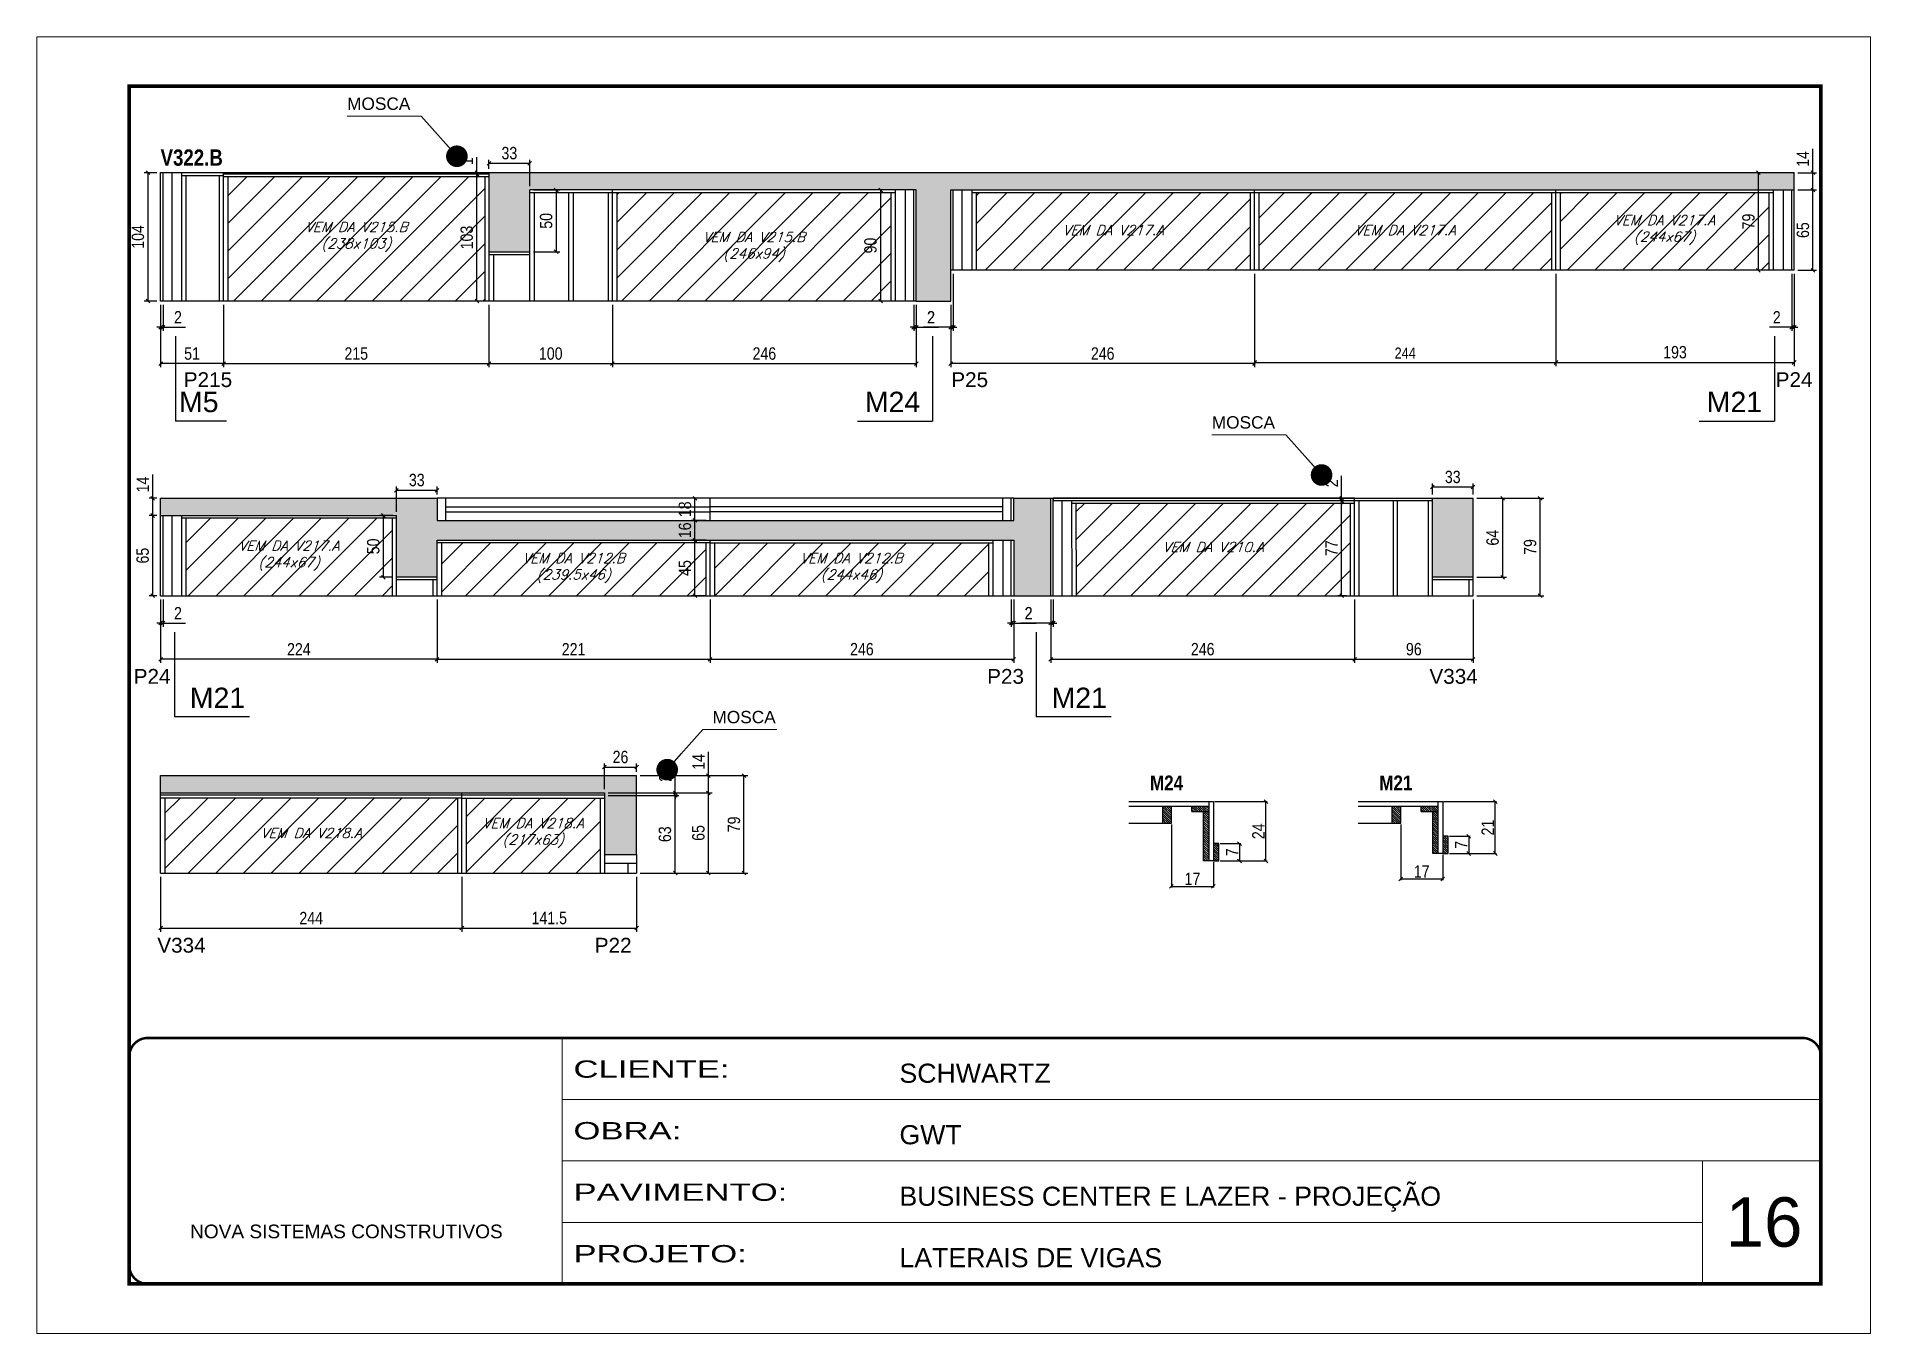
# Model space of a CAD drawing. Extents: x 2603 to 22413, y 1253 to 30260.
# Drawn here: x 17923 to 19408, y 25373 to 26423 of the extents above; entities that cross this region are included whole.
import ezdxf

# ---------------------------------------------------------------- set-up
doc = ezdxf.new("R2010")
doc.units = 0
doc.linetypes.add('CONTINUO', pattern=[0])
doc.linetypes.add('DASHED', pattern=[0.75, 0.5, -0.25])
for name, color, linetype in [('5', 5, 'Continuous'), ('COTA', 241, 'Continuous'), ('detalhes', 4, 'Continuous'), ('NOMENCLATURA', 7, 'Continuous'), ('Painéis', 200, 'Continuous'), ('SARR_2.2x10', 60, 'Continuous'), ('SARR_2.2x7', 40, 'Continuous'), ('SARR_3.5x7', 81, 'Continuous'), ('texto', 7, 'Continuous')]:
    doc.layers.add(name, color=color, linetype=linetype)
for name, color, linetype, lineweight in [('CARIMBO', 255, 'Continuous', 9), ('Folhas', 255, 'Continuous', 9), ('Hachura', 251, 'Continuous', 9), ('SARRAFO DE PRESSAO', 251, 'DASHED', 9)]:
    doc.layers.add(name, color=color, linetype=linetype, lineweight=lineweight)
doc.styles.add('ARIAL', font='arial.ttf')
doc.styles.add('COTA TECNICA', font='techl___.ttf', dxfattribs={"height": 10})
doc.styles.add('COTA TECNICA 2X', font='techl___.ttf', dxfattribs={"height": 10})
doc.styles.add('COTA TECNICA-50', font='techl___.ttf', dxfattribs={"height": 9})
doc.styles.add('Romans', font='romans.shx')
doc.styles.get("Standard").update_dxf_attribs({"font": 'arial.ttf'})
doc.styles.add('TECNICA', font='techb___.ttf', dxfattribs={"height": 10})
doc.styles.add('Tecnologia', font='')
doc.styles.get('Tecnologia').set_extended_font_data('Forgotten Futurist')
doc.dimstyles.new('3x', dxfattribs={"dimtxt": 10, "dimasz": 5, "dimexe": 7, "dimexo": 5, "dimgap": 4, "dimtad": 1, "dimdec": 4, "dimlfac": 0.333333, "dimdsep": 46, "dimtxsty": 'Standard', "dimblk": 'DOT', "dimcen": 0.09, "dimclrd": 1, "dimclre": 1, "dimclrt": 2, "dimadec": 0, "dimazin": 2, "dimtfac": 1, "dimtdec": 4, "dimtmove": 0, "dimatfit": 3, "dimldrblk": 'DOT', "dimfxl": 1, "dimtolj": 1, "dimtzin": 0, "dimlwd": 9, "dimlwe": 9, "dimarcsym": 0})
doc.dimstyles.new('COTA PAINEL-50', dxfattribs={"dimtxt": 9, "dimasz": 3, "dimexe": 3, "dimexo": 3, "dimgap": 3, "dimtad": 1, "dimdec": 1, "dimzin": 12, "dimdsep": 46, "dimtxsty": 'COTA TECNICA-50', "dimblk1": 'OBLIQUE', "dimblk2": 'OBLIQUE', "dimsah": 1, "dimcen": 0.9, "dimclrd": 4, "dimclre": 4, "dimclrt": 240, "dimadec": 1, "dimazin": 3, "dimtfac": 1, "dimtdec": 1, "dimtmove": 0, "dimatfit": 3, "dimfxl": 1, "dimtolj": 1, "dimtzin": 12, "dimarcsym": 0})
doc.dimstyles.new('PAINEL', dxfattribs={"dimtxt": 10, "dimasz": 3, "dimexe": 3, "dimexo": 3, "dimgap": 3, "dimtad": 1, "dimdec": 1, "dimzin": 12, "dimdsep": 46, "dimtxsty": 'COTA TECNICA', "dimblk1": 'OBLIQUE', "dimblk2": 'OBLIQUE', "dimsah": 1, "dimcen": 0.9, "dimclrd": 4, "dimclre": 4, "dimclrt": 240, "dimadec": 1, "dimazin": 3, "dimtfac": 1, "dimtdec": 1, "dimtmove": 0, "dimatfit": 3, "dimfxl": 1, "dimtolj": 1, "dimtzin": 12, "dimarcsym": 0})
doc.dimstyles.new('SECAO', dxfattribs={"dimscale": 0.333333, "dimtxt": 5, "dimasz": 9, "dimexe": 3, "dimexo": 3, "dimgap": 3, "dimtad": 1, "dimdec": 1, "dimlfac": 0.5, "dimzin": 12, "dimdsep": 46, "dimtxsty": 'COTA TECNICA 2X', "dimblk1": 'OBLIQUE', "dimblk2": 'OBLIQUE', "dimsah": 1, "dimcen": 0.9, "dimclrd": 4, "dimclre": 4, "dimclrt": 240, "dimadec": 1, "dimazin": 3, "dimtfac": 1, "dimtdec": 1, "dimtmove": 0, "dimatfit": 3, "dimfxl": 1, "dimtolj": 1, "dimtzin": 12, "dimarcsym": 0})
pattern_1 = [(135, (-113678.3993, -4312.5724), (-0.883883476, -0.883883476), [])]
pattern_2 = [(135, (-113492.7142, -4306.5724), (-0.883883476, -0.883883476), [])]

msp = doc.modelspace()

# ---------------------------------------------------------------- texts
at = {"layer": '5', "linetype": 'Continuous'}
for s, p in [('P215', (18042.03, 26139.72)), ('P25', (18663.58, 26139.72)), ('P24', (19331.24, 26139.72)), ('P24', (18001.43, 25899.42)), ('P23', (18692.64, 25899.42)), ('V334', (19050.82, 25899.42)), ('V334', (18020.57, 25681.71)), ('P22', (18374.86, 25681.71))]:
    msp.add_text(s, height=12, rotation=0.00004, dxfattribs=at).set_placement(p)
at = {"layer": 'CARIMBO', "style": 'ARIAL'}
for s, height, p in [('MOSCA', 10, (18174.27, 26364.19)), ('MOSCA', 10, (18874.54, 26106.11)), ('MOSCA', 10, (18470.15, 25867.48)), ('16', 40, (19290.74, 25443.59))]:
    msp.add_text(s, height=height, dxfattribs=at).set_placement(p)
at = {"layer": 'detalhes', "char_height": 12, "attachment_point": 1, "style": 'TECNICA'}
for s, insert in [('M24', (18824.54, 25825.15)), ('M21', (19010.22, 25825.15))]:
    msp.add_mtext_dynamic_manual_height_columns(s, width=87.1848, gutter_width=1, heights=[0], dxfattribs=dict(at, insert=insert))
at = {"layer": 'NOMENCLATURA', "style": 'TECNICA'}
msp.add_text('V322.B', height=13.2, dxfattribs=at).set_placement((18023.21, 26318.96))
at = {"layer": 'NOMENCLATURA', "linetype": 'Continuous'}
for s, p in [('M24', (18593.59, 26119.42)), ('M21', (19275.42, 26119.42)), ('M5', (18038.16, 26119.42)), ('M21', (18046.91, 25879.81)), ('M21', (18744.77, 25879.81))]:
    msp.add_text(s, height=16.5, dxfattribs=at).set_placement(p)
at = {"layer": 'texto', "color": 2, "char_height": 8, "attachment_point": 5, "style": 'Romans'}
for s, insert in [('{\\Q19;\\C256;VEM DA V215.B^J(238x103)}', (18181.71, 26261.35)), ('{\\Q19;\\C256;VEM DA V217.A}', (18794.71, 26266.85)), ('{\\Q19;\\C256;VEM DA V217.A}', (19031.21, 26266.85)), ('{\\Q19;\\C256;VEM DA V217.A^J(244x67)}', (19241.21, 26266.85)), ('{\\Q19;\\C256;VEM DA V215.B^J(246x94)}', (18503.71, 26253.25)), ('{\\Q19;\\C256;VEM DA V217.A^J(244x67)}', (18127.21, 26003.24)), ('{\\Q19;\\C256;VEM DA V212.B^J(239.5x46)}', (18357.71, 25993.24)), ('{\\Q19;\\C256;VEM DA V212.B^J(244x46)}', (18582.71, 25993.24)), ('{\\Q19;\\C256;VEM DA V210.A}', (18875.71, 26010.24)), ('{\\Q19;\\C256;VEM DA V218.A}', (18145.21, 25778.61)), ('{\\Q19;\\C256;VEM DA V218.A\\P(217x63)}', (18324.96, 25778.61))]:
    msp.add_mtext(s, dxfattribs=dict(at, insert=insert))

# ---------------------------------------------------------------- blocks, each defined once
blk = doc.blocks.new('9999999999')
at = {"color": 30, "linetype": 'CONTINUO'}
for p, q in [((98564.6, 34230.2), (98564.6, 34429.4)), ((98564.6, 34379.6), (99584, 34379.6)), ((98564.6, 34329.8), (99488, 34329.8)), ((99584, 34329.8), (99488, 34329.8)), ((99488, 34329.8), (99488, 34230.2)), ((98564.6, 34280), (99488, 34280))]:
    blk.add_line(p, q, dxfattribs=at)
at = {"color": 30, "linetype": 'CONTINUO', "const_width": 2}
blk.add_lwpolyline([(99584, 34230.2), (99584, 34414.4, 0.414214), (99569, 34429.4), (98229, 34429.4, 0.414214), (98214, 34414.4), (98214, 34245.2, 0.414214), (98229, 34230.2), (99584, 34230.2)], format="xyb", dxfattribs=at)
at = {"layer": 'Folhas'}
blk.add_lwpolyline([(98139, 34190.2), (99624, 34190.2), (99624, 35240.2), (98139, 35240.2)], close=True, dxfattribs=at)
at = {"layer": 'Folhas', "color": 30, "const_width": 3}
blk.add_lwpolyline([(98214, 34230.2), (99584, 34230.2), (99584, 35200.2), (98214, 35200.2)], close=True, dxfattribs=at)
at = {"color": 7, "linetype": 'Continuous', "ltscale": 5, "style": 'ARIAL'}
for s, height, p in [('SCHWARTZ', 15.48, (98837.7, 34393.1)), ('GWT', 15.48, (98837.7, 34343.3)), ('BUSINESS CENTER E LAZER - PROJEÇÃO', 15.483, (98837.7, 34293.5)), ('NOVA SISTEMAS CONSTRUTIVOS', 11.059, (98263.2, 34267.2)), ('LATERAIS DE VIGAS', 15.483, (98837.7, 34243.7))]:
    blk.add_text(s, height=height, dxfattribs=at).set_placement(p)
at = {"layer": 'Folhas', "color": 7, "style": 'Tecnologia', "width": 1.5}
for s, p in [('CLIENTE:', (98573.7, 34397.2)), ('OBRA:', (98573.7, 34347.3)), ('PAVIMENTO:', (98573.7, 34297.5)), ('PROJETO:', (98573.7, 34247.7))]:
    blk.add_text(s, height=14, dxfattribs=at).set_placement(p)
blk = doc.blocks.new('_Oblique')
at = {"color": 0, "linetype": 'ByBlock', "lineweight": -2}
blk.add_line((-0.5, -0.5), (0.5, 0.5), dxfattribs=at)
blk = doc.blocks.new('*D1065')
at = {"layer": 'COTA', "color": 4, "linetype": 'ByBlock', "lineweight": -2, "transparency": 16777216}
for p, q in [((18020.2, 26313.3), (18010, 26313.3)), ((18013, 26313.3), (18013, 26209.3)), ((18020.2, 26209.3), (18010, 26209.3))]:
    blk.add_line(p, q, dxfattribs=at)
at = {"layer": 'Defpoints', "color": 0, "linetype": 'ByBlock', "transparency": 16777216}
for p in [(18023.2, 26313.3), (18013, 26209.3), (18023.2, 26209.3)]:
    blk.add_point(p, dxfattribs=at)
at = {"layer": 'COTA', "color": 4, "linetype": 'ByBlock', "lineweight": -2, "transparency": 16777216, "xscale": 3, "yscale": 3, "zscale": 3}
for p, rotation in [((18013, 26313.3), 90), ((18013, 26209.3), 270)]:
    blk.add_blockref('_Oblique', p, dxfattribs=dict(at, rotation=rotation))
at = {"layer": 'COTA', "color": 240, "linetype": 'ByBlock', "transparency": 16777216, "insert": (18004.9, 26261.3), "char_height": 10, "attachment_point": 5, "rotation": 90, "style": 'COTA TECNICA'}
blk.add_mtext('\\A1;104', dxfattribs=at)
blk = doc.blocks.new('*D1066')
at = {"layer": 'COTA', "color": 4, "linetype": 'ByBlock', "lineweight": -2, "transparency": 16777216}
for p, q in [((18289.2, 26206.3), (18289.2, 26155.7)), ((18389.2, 26206.3), (18389.2, 26155.7)), ((18289.2, 26158.7), (18389.2, 26158.7))]:
    blk.add_line(p, q, dxfattribs=at)
at = {"layer": 'Defpoints', "color": 0, "linetype": 'ByBlock', "transparency": 16777216}
for p in [(18289.2, 26209.3), (18389.2, 26209.3), (18389.2, 26158.7)]:
    blk.add_point(p, dxfattribs=at)
at = {"layer": 'COTA', "color": 4, "linetype": 'ByBlock', "lineweight": -2, "transparency": 16777216, "xscale": 3, "yscale": 3, "zscale": 3, "rotation": 180}
blk.add_blockref('_Oblique', (18289.2, 26158.7), dxfattribs=at)
at = {"layer": 'COTA', "color": 4, "linetype": 'ByBlock', "lineweight": -2, "transparency": 16777216, "xscale": 3, "yscale": 3, "zscale": 3}
blk.add_blockref('_Oblique', (18389.2, 26158.7), dxfattribs=at)
at = {"layer": 'COTA', "color": 240, "linetype": 'ByBlock', "transparency": 16777216, "insert": (18339.2, 26166.8), "char_height": 10, "attachment_point": 5, "style": 'COTA TECNICA'}
blk.add_mtext('\\A1;100', dxfattribs=at)
blk = doc.blocks.new('*D1067')
at = {"layer": 'COTA', "color": 4, "linetype": 'ByBlock', "lineweight": -2, "transparency": 16777216}
for p, q in [((18389.2, 26206.3), (18389.2, 26155.7)), ((18635.2, 26206.3), (18635.2, 26155.7)), ((18389.2, 26158.7), (18635.2, 26158.7))]:
    blk.add_line(p, q, dxfattribs=at)
at = {"layer": 'Defpoints', "color": 0, "linetype": 'ByBlock', "transparency": 16777216}
for p in [(18389.2, 26209.3), (18635.2, 26209.3), (18635.2, 26158.7)]:
    blk.add_point(p, dxfattribs=at)
at = {"layer": 'COTA', "color": 4, "linetype": 'ByBlock', "lineweight": -2, "transparency": 16777216, "xscale": 3, "yscale": 3, "zscale": 3, "rotation": 180}
blk.add_blockref('_Oblique', (18389.2, 26158.7), dxfattribs=at)
at = {"layer": 'COTA', "color": 4, "linetype": 'ByBlock', "lineweight": -2, "transparency": 16777216, "xscale": 3, "yscale": 3, "zscale": 3}
blk.add_blockref('_Oblique', (18635.2, 26158.7), dxfattribs=at)
at = {"layer": 'COTA', "color": 240, "linetype": 'ByBlock', "transparency": 16777216, "insert": (18512.2, 26166.8), "char_height": 10, "attachment_point": 5, "style": 'COTA TECNICA'}
blk.add_mtext('\\A1;246', dxfattribs=at)
blk = doc.blocks.new('*D1068')
at = {"layer": 'COTA', "color": 4, "linetype": 'ByBlock', "lineweight": -2, "transparency": 16777216}
for p, q in [((18633.2, 26206.3), (18633.2, 26185.2)), ((18635.2, 26206.3), (18635.2, 26185.2)), ((18633.2, 26188.2), (18630.2, 26188.2)), ((18633.2, 26188.2), (18635.2, 26188.2)), ((18635.2, 26188.2), (18653.3, 26188.2))]:
    blk.add_line(p, q, dxfattribs=at)
at = {"layer": 'Defpoints', "color": 0, "linetype": 'ByBlock', "transparency": 16777216}
for p in [(18633.2, 26209.3), (18635.2, 26209.3), (18635.2, 26188.2)]:
    blk.add_point(p, dxfattribs=at)
at = {"layer": 'COTA', "color": 4, "linetype": 'ByBlock', "lineweight": -2, "transparency": 16777216, "xscale": 3, "yscale": 3, "zscale": 3}
blk.add_blockref('_Oblique', (18633.2, 26188.2), dxfattribs=at)
at = {"layer": 'COTA', "color": 4, "linetype": 'ByBlock', "lineweight": -2, "transparency": 16777216, "xscale": 3, "yscale": 3, "zscale": 3, "rotation": 180}
blk.add_blockref('_Oblique', (18635.2, 26188.2), dxfattribs=at)
at = {"layer": 'COTA', "color": 240, "linetype": 'ByBlock', "transparency": 16777216, "insert": (18647.3, 26196.2), "char_height": 10, "attachment_point": 5, "style": 'COTA TECNICA'}
blk.add_mtext('\\A1;2', dxfattribs=at)
blk = doc.blocks.new('*D165')
at = {"layer": 'COTA', "color": 4, "linetype": 'ByBlock', "lineweight": -2, "transparency": 16777216}
for p, q in [((18909.2, 26231.3), (18909.2, 26156.6)), ((19153.2, 26231.3), (19153.2, 26156.6)), ((18909.2, 26159.6), (19153.2, 26159.6))]:
    blk.add_line(p, q, dxfattribs=at)
at = {"layer": 'Defpoints', "color": 0, "linetype": 'ByBlock', "transparency": 16777216}
for p in [(18909.2, 26234.3), (19153.2, 26234.3), (19153.2, 26159.6)]:
    blk.add_point(p, dxfattribs=at)
at = {"layer": 'COTA', "color": 4, "linetype": 'ByBlock', "lineweight": -2, "transparency": 16777216, "xscale": 3, "yscale": 3, "zscale": 3, "rotation": 180}
blk.add_blockref('_Oblique', (18909.2, 26159.6), dxfattribs=at)
at = {"layer": 'COTA', "color": 4, "linetype": 'ByBlock', "lineweight": -2, "transparency": 16777216, "xscale": 3, "yscale": 3, "zscale": 3}
blk.add_blockref('_Oblique', (19153.2, 26159.6), dxfattribs=at)
at = {"layer": 'COTA', "color": 240, "linetype": 'ByBlock', "transparency": 16777216, "insert": (19031.2, 26167.2), "char_height": 9, "attachment_point": 5, "style": 'COTA TECNICA-50'}
blk.add_mtext('\\A1;244', dxfattribs=at)
blk = doc.blocks.new('*D1070')
at = {"layer": 'COTA', "color": 4, "linetype": 'ByBlock', "lineweight": -2, "transparency": 16777216}
for p, q in [((18909.2, 26231.3), (18909.2, 26155.7)), ((18663.2, 26206.3), (18663.2, 26155.7)), ((18909.2, 26158.7), (18663.2, 26158.7))]:
    blk.add_line(p, q, dxfattribs=at)
at = {"layer": 'Defpoints', "color": 0, "linetype": 'ByBlock', "transparency": 16777216}
for p in [(18909.2, 26234.3), (18663.2, 26209.3), (18663.2, 26158.7)]:
    blk.add_point(p, dxfattribs=at)
at = {"layer": 'COTA', "color": 4, "linetype": 'ByBlock', "lineweight": -2, "transparency": 16777216, "xscale": 3, "yscale": 3, "zscale": 3, "rotation": 180}
blk.add_blockref('_Oblique', (18663.2, 26158.7), dxfattribs=at)
at = {"layer": 'COTA', "color": 4, "linetype": 'ByBlock', "lineweight": -2, "transparency": 16777216, "xscale": 3, "yscale": 3, "zscale": 3}
blk.add_blockref('_Oblique', (18909.2, 26158.7), dxfattribs=at)
at = {"layer": 'COTA', "color": 240, "linetype": 'ByBlock', "transparency": 16777216, "insert": (18786.2, 26166.8), "char_height": 10, "attachment_point": 5, "style": 'COTA TECNICA'}
blk.add_mtext('\\A1;246', dxfattribs=at)
blk = doc.blocks.new('*D1071')
at = {"layer": 'COTA', "color": 4, "linetype": 'ByBlock', "lineweight": -2, "transparency": 16777216}
for p, q in [((19153.2, 26231.3), (19153.2, 26156.6)), ((19346.2, 26231.3), (19346.2, 26156.6)), ((19153.2, 26159.6), (19346.2, 26159.6))]:
    blk.add_line(p, q, dxfattribs=at)
at = {"layer": 'Defpoints', "color": 0, "linetype": 'ByBlock', "transparency": 16777216}
for p in [(19153.2, 26234.3), (19346.2, 26234.3), (19346.2, 26159.6)]:
    blk.add_point(p, dxfattribs=at)
at = {"layer": 'COTA', "color": 4, "linetype": 'ByBlock', "lineweight": -2, "transparency": 16777216, "xscale": 3, "yscale": 3, "zscale": 3, "rotation": 180}
blk.add_blockref('_Oblique', (19153.2, 26159.6), dxfattribs=at)
at = {"layer": 'COTA', "color": 4, "linetype": 'ByBlock', "lineweight": -2, "transparency": 16777216, "xscale": 3, "yscale": 3, "zscale": 3}
blk.add_blockref('_Oblique', (19346.2, 26159.6), dxfattribs=at)
at = {"layer": 'COTA', "color": 240, "linetype": 'ByBlock', "transparency": 16777216, "insert": (19249.7, 26167.9), "char_height": 10, "attachment_point": 5, "style": 'COTA TECNICA'}
blk.add_mtext('\\A1;193', dxfattribs=at)
blk = doc.blocks.new('*D1072')
at = {"layer": 'COTA', "color": 4, "linetype": 'ByBlock', "lineweight": -2, "transparency": 16777216}
for p, q in [((18665.2, 26231.3), (18665.2, 26185.2)), ((18663.2, 26206.3), (18663.2, 26185.2)), ((18663.2, 26188.2), (18641.1, 26188.2)), ((18665.2, 26188.2), (18663.2, 26188.2)), ((18665.2, 26188.2), (18668.2, 26188.2))]:
    blk.add_line(p, q, dxfattribs=at)
at = {"layer": 'Defpoints', "color": 0, "linetype": 'ByBlock', "transparency": 16777216}
for p in [(18665.2, 26234.3), (18663.2, 26209.3), (18663.2, 26188.2)]:
    blk.add_point(p, dxfattribs=at)
at = {"layer": 'COTA', "color": 4, "linetype": 'ByBlock', "lineweight": -2, "transparency": 16777216, "xscale": 3, "yscale": 3, "zscale": 3}
blk.add_blockref('_Oblique', (18663.2, 26188.2), dxfattribs=at)
at = {"layer": 'COTA', "color": 4, "linetype": 'ByBlock', "lineweight": -2, "transparency": 16777216, "xscale": 3, "yscale": 3, "zscale": 3, "rotation": 180}
blk.add_blockref('_Oblique', (18665.2, 26188.2), dxfattribs=at)
at = {"layer": 'COTA', "color": 240, "linetype": 'ByBlock', "transparency": 16777216, "insert": (18647.1, 26196.2), "char_height": 10, "attachment_point": 5, "style": 'COTA TECNICA'}
blk.add_mtext('\\A1;2', dxfattribs=at)
blk = doc.blocks.new('*D1073')
at = {"layer": 'COTA', "color": 4, "linetype": 'ByBlock', "lineweight": -2, "transparency": 16777216}
for p, q in [((19344.2, 26231.3), (19344.2, 26185.2)), ((19346.2, 26231.3), (19346.2, 26185.2)), ((19344.2, 26188.2), (19326.1, 26188.2)), ((19346.2, 26188.2), (19344.2, 26188.2)), ((19346.2, 26188.2), (19349.2, 26188.2))]:
    blk.add_line(p, q, dxfattribs=at)
at = {"layer": 'Defpoints', "color": 0, "linetype": 'ByBlock', "transparency": 16777216}
for p in [(19344.2, 26234.3), (19346.2, 26234.3), (19344.2, 26188.2)]:
    blk.add_point(p, dxfattribs=at)
at = {"layer": 'COTA', "color": 4, "linetype": 'ByBlock', "lineweight": -2, "transparency": 16777216, "xscale": 3, "yscale": 3, "zscale": 3}
blk.add_blockref('_Oblique', (19344.2, 26188.2), dxfattribs=at)
at = {"layer": 'COTA', "color": 4, "linetype": 'ByBlock', "lineweight": -2, "transparency": 16777216, "xscale": 3, "yscale": 3, "zscale": 3, "rotation": 180}
blk.add_blockref('_Oblique', (19346.2, 26188.2), dxfattribs=at)
at = {"layer": 'COTA', "color": 240, "linetype": 'ByBlock', "transparency": 16777216, "insert": (19332.1, 26196.2), "char_height": 10, "attachment_point": 5, "style": 'COTA TECNICA'}
blk.add_mtext('\\A1;2', dxfattribs=at)
blk = doc.blocks.new('*D1074')
at = {"layer": 'COTA', "color": 4, "linetype": 'ByBlock', "lineweight": -2, "transparency": 16777216}
for p, q in [((19349.2, 26299.3), (19364.4, 26299.3)), ((19361.4, 26234.3), (19361.4, 26299.3)), ((19349.2, 26234.3), (19364.4, 26234.3))]:
    blk.add_line(p, q, dxfattribs=at)
at = {"layer": 'Defpoints', "color": 0, "linetype": 'ByBlock', "transparency": 16777216}
for p in [(19346.2, 26299.3), (19361.4, 26299.3), (19346.2, 26234.3)]:
    blk.add_point(p, dxfattribs=at)
at = {"layer": 'COTA', "color": 4, "linetype": 'ByBlock', "lineweight": -2, "transparency": 16777216, "xscale": 3, "yscale": 3, "zscale": 3}
for p, rotation in [((19361.4, 26299.3), 90), ((19361.4, 26234.3), 270)]:
    blk.add_blockref('_Oblique', p, dxfattribs=dict(at, rotation=rotation))
at = {"layer": 'COTA', "color": 240, "linetype": 'ByBlock', "transparency": 16777216, "insert": (19353.3, 26266.8), "char_height": 10, "attachment_point": 5, "rotation": 90, "style": 'COTA TECNICA'}
blk.add_mtext('\\A1;65', dxfattribs=at)
blk = doc.blocks.new('*D1075')
at = {"layer": 'COTA', "color": 4, "linetype": 'ByBlock', "lineweight": -2, "transparency": 16777216}
for p, q in [((19361.4, 26313.3), (19361.4, 26332.5)), ((19349.2, 26313.3), (19364.4, 26313.3)), ((19361.4, 26299.3), (19361.4, 26313.3)), ((19349.2, 26299.3), (19364.4, 26299.3))]:
    blk.add_line(p, q, dxfattribs=at)
at = {"layer": 'Defpoints', "color": 0, "linetype": 'ByBlock', "transparency": 16777216}
for p in [(19346.2, 26313.3), (19361.4, 26313.3), (19346.2, 26299.3)]:
    blk.add_point(p, dxfattribs=at)
at = {"layer": 'COTA', "color": 4, "linetype": 'ByBlock', "lineweight": -2, "transparency": 16777216, "xscale": 3, "yscale": 3, "zscale": 3}
for p, rotation in [((19361.4, 26313.3), 90), ((19361.4, 26299.3), 270)]:
    blk.add_blockref('_Oblique', p, dxfattribs=dict(at, rotation=rotation))
at = {"layer": 'COTA', "color": 240, "linetype": 'ByBlock', "transparency": 16777216, "insert": (19353.3, 26324.4), "char_height": 10, "attachment_point": 5, "rotation": 90, "style": 'COTA TECNICA'}
blk.add_mtext('\\A1;14', dxfattribs=at)
blk = doc.blocks.new('*D1076')
at = {"layer": 'COTA', "color": 4, "linetype": 'ByBlock', "lineweight": -2, "transparency": 16777216}
for p, q in [((18023.2, 26206.3), (18023.2, 26155.7)), ((18074.2, 26206.3), (18074.2, 26155.7)), ((18074.2, 26158.7), (18023.2, 26158.7))]:
    blk.add_line(p, q, dxfattribs=at)
at = {"layer": 'Defpoints', "color": 0, "linetype": 'ByBlock', "transparency": 16777216}
for p in [(18023.2, 26209.3), (18074.2, 26209.3), (18023.2, 26158.7)]:
    blk.add_point(p, dxfattribs=at)
at = {"layer": 'COTA', "color": 4, "linetype": 'ByBlock', "lineweight": -2, "transparency": 16777216, "xscale": 3, "yscale": 3, "zscale": 3, "rotation": 180}
blk.add_blockref('_Oblique', (18023.2, 26158.7), dxfattribs=at)
at = {"layer": 'COTA', "color": 4, "linetype": 'ByBlock', "lineweight": -2, "transparency": 16777216, "xscale": 3, "yscale": 3, "zscale": 3}
blk.add_blockref('_Oblique', (18074.2, 26158.7), dxfattribs=at)
at = {"layer": 'COTA', "color": 240, "linetype": 'ByBlock', "transparency": 16777216, "insert": (18048.7, 26166.8), "char_height": 10, "attachment_point": 5, "style": 'COTA TECNICA'}
blk.add_mtext('\\A1;51', dxfattribs=at)
blk = doc.blocks.new('*D1077')
at = {"layer": 'COTA', "color": 4, "linetype": 'ByBlock', "lineweight": -2, "transparency": 16777216}
for p, q in [((18289.2, 26316.3), (18289.2, 26323.8)), ((18322.2, 26320.8), (18289.2, 26320.8)), ((18322.2, 26302.3), (18322.2, 26323.8))]:
    blk.add_line(p, q, dxfattribs=at)
at = {"layer": 'Defpoints', "color": 0, "linetype": 'ByBlock', "transparency": 16777216}
for p in [(18289.2, 26320.8), (18289.2, 26313.3), (18322.2, 26299.3)]:
    blk.add_point(p, dxfattribs=at)
at = {"layer": 'COTA', "color": 4, "linetype": 'ByBlock', "lineweight": -2, "transparency": 16777216, "xscale": 3, "yscale": 3, "zscale": 3, "rotation": 180}
blk.add_blockref('_Oblique', (18289.2, 26320.8), dxfattribs=at)
at = {"layer": 'COTA', "color": 4, "linetype": 'ByBlock', "lineweight": -2, "transparency": 16777216, "xscale": 3, "yscale": 3, "zscale": 3}
blk.add_blockref('_Oblique', (18322.2, 26320.8), dxfattribs=at)
at = {"layer": 'COTA', "color": 240, "linetype": 'ByBlock', "transparency": 16777216, "insert": (18305.7, 26329.1), "char_height": 10, "attachment_point": 5, "style": 'COTA TECNICA'}
blk.add_mtext('\\A1;33', dxfattribs=at)
blk = doc.blocks.new('*D1078')
at = {"layer": 'COTA', "color": 4, "linetype": 'ByBlock', "lineweight": -2, "transparency": 16777216}
for p, q in [((18325.2, 26299.3), (18346.6, 26299.3)), ((18343.6, 26299.3), (18343.6, 26249.3)), ((18325.2, 26249.3), (18346.6, 26249.3))]:
    blk.add_line(p, q, dxfattribs=at)
at = {"layer": 'Defpoints', "color": 0, "linetype": 'ByBlock', "transparency": 16777216}
for p in [(18322.2, 26299.3), (18322.2, 26249.3), (18343.6, 26249.3)]:
    blk.add_point(p, dxfattribs=at)
at = {"layer": 'COTA', "color": 4, "linetype": 'ByBlock', "lineweight": -2, "transparency": 16777216, "xscale": 3, "yscale": 3, "zscale": 3}
for p, rotation in [((18343.6, 26299.3), 90), ((18343.6, 26249.3), 270)]:
    blk.add_blockref('_Oblique', p, dxfattribs=dict(at, rotation=rotation))
at = {"layer": 'COTA', "color": 240, "linetype": 'ByBlock', "transparency": 16777216, "insert": (18335.5, 26274.3), "char_height": 10, "attachment_point": 5, "rotation": 90, "style": 'COTA TECNICA'}
blk.add_mtext('\\A1;50', dxfattribs=at)
blk = doc.blocks.new('*D1079')
at = {"layer": 'COTA', "color": 4, "linetype": 'ByBlock', "lineweight": -2, "transparency": 16777216}
for p, q in [((18615.2, 26299.3), (18603.3, 26299.3)), ((18606.3, 26299.3), (18606.3, 26209.3)), ((18615.2, 26209.3), (18603.3, 26209.3))]:
    blk.add_line(p, q, dxfattribs=at)
at = {"layer": 'Defpoints', "color": 0, "linetype": 'ByBlock', "transparency": 16777216}
for p in [(18618.2, 26299.3), (18606.3, 26209.3), (18618.2, 26209.3)]:
    blk.add_point(p, dxfattribs=at)
at = {"layer": 'COTA', "color": 4, "linetype": 'ByBlock', "lineweight": -2, "transparency": 16777216, "xscale": 3, "yscale": 3, "zscale": 3}
for p, rotation in [((18606.3, 26299.3), 90), ((18606.3, 26209.3), 270)]:
    blk.add_blockref('_Oblique', p, dxfattribs=dict(at, rotation=rotation))
at = {"layer": 'COTA', "color": 240, "linetype": 'ByBlock', "transparency": 16777216, "insert": (18598.2, 26254.3), "char_height": 10, "attachment_point": 5, "rotation": 90, "style": 'COTA TECNICA'}
blk.add_mtext('\\A1;90', dxfattribs=at)
blk = doc.blocks.new('*D1080')
at = {"layer": 'COTA', "color": 4, "linetype": 'ByBlock', "lineweight": -2, "transparency": 16777216}
for p, q in [((18023.2, 26206.3), (18023.2, 26185.2)), ((18025.2, 26206.3), (18025.2, 26185.2)), ((18023.2, 26188.2), (18020.2, 26188.2)), ((18023.2, 26188.2), (18025.2, 26188.2)), ((18025.2, 26188.2), (18043.3, 26188.2))]:
    blk.add_line(p, q, dxfattribs=at)
at = {"layer": 'Defpoints', "color": 0, "linetype": 'ByBlock', "transparency": 16777216}
for p in [(18023.2, 26209.3), (18025.2, 26209.3), (18025.2, 26188.2)]:
    blk.add_point(p, dxfattribs=at)
at = {"layer": 'COTA', "color": 4, "linetype": 'ByBlock', "lineweight": -2, "transparency": 16777216, "xscale": 3, "yscale": 3, "zscale": 3}
blk.add_blockref('_Oblique', (18023.2, 26188.2), dxfattribs=at)
at = {"layer": 'COTA', "color": 4, "linetype": 'ByBlock', "lineweight": -2, "transparency": 16777216, "xscale": 3, "yscale": 3, "zscale": 3, "rotation": 180}
blk.add_blockref('_Oblique', (18025.2, 26188.2), dxfattribs=at)
at = {"layer": 'COTA', "color": 240, "linetype": 'ByBlock', "transparency": 16777216, "insert": (18037.3, 26196.2), "char_height": 10, "attachment_point": 5, "style": 'COTA TECNICA'}
blk.add_mtext('\\A1;2', dxfattribs=at)
blk = doc.blocks.new('*D1157')
at = {"layer": 'COTA', "color": 4, "linetype": 'ByBlock', "lineweight": -2, "transparency": 16777216}
for p, q in [((18023.2, 25967.7), (18023.2, 25916.3)), ((18247.2, 25967.7), (18247.2, 25916.3)), ((18247.2, 25919.3), (18023.2, 25919.3))]:
    blk.add_line(p, q, dxfattribs=at)
at = {"layer": 'Defpoints', "color": 0, "linetype": 'ByBlock', "transparency": 16777216}
for p in [(18023.2, 25970.7), (18247.2, 25970.7), (18023.2, 25919.3)]:
    blk.add_point(p, dxfattribs=at)
at = {"layer": 'COTA', "color": 4, "linetype": 'ByBlock', "lineweight": -2, "transparency": 16777216, "xscale": 3, "yscale": 3, "zscale": 3, "rotation": 180}
blk.add_blockref('_Oblique', (18023.2, 25919.3), dxfattribs=at)
at = {"layer": 'COTA', "color": 4, "linetype": 'ByBlock', "lineweight": -2, "transparency": 16777216, "xscale": 3, "yscale": 3, "zscale": 3}
blk.add_blockref('_Oblique', (18247.2, 25919.3), dxfattribs=at)
at = {"layer": 'COTA', "color": 240, "linetype": 'ByBlock', "transparency": 16777216, "insert": (18135.2, 25927.4), "char_height": 10, "attachment_point": 5, "style": 'COTA TECNICA'}
blk.add_mtext('\\A1;224', dxfattribs=at)
blk = doc.blocks.new('*D1158')
at = {"layer": 'COTA', "color": 4, "linetype": 'ByBlock', "lineweight": -2, "transparency": 16777216}
for p, q in [((19326.2, 26313.3), (19314.3, 26313.3)), ((19317.3, 26234.3), (19317.3, 26313.3)), ((19326.2, 26234.3), (19314.3, 26234.3))]:
    blk.add_line(p, q, dxfattribs=at)
at = {"layer": 'Defpoints', "color": 0, "linetype": 'ByBlock', "transparency": 16777216}
for p in [(19317.3, 26313.3), (19329.2, 26313.3), (19329.2, 26234.3)]:
    blk.add_point(p, dxfattribs=at)
at = {"layer": 'COTA', "color": 4, "linetype": 'ByBlock', "lineweight": -2, "transparency": 16777216, "xscale": 3, "yscale": 3, "zscale": 3}
for p, rotation in [((19317.3, 26313.3), 90), ((19317.3, 26234.3), 270)]:
    blk.add_blockref('_Oblique', p, dxfattribs=dict(at, rotation=rotation))
at = {"layer": 'COTA', "color": 240, "linetype": 'ByBlock', "transparency": 16777216, "insert": (19309.2, 26273.8), "char_height": 10, "attachment_point": 5, "rotation": 90, "style": 'COTA TECNICA'}
blk.add_mtext('\\A1;79', dxfattribs=at)
blk = doc.blocks.new('*D1159')
at = {"layer": 'COTA', "color": 4, "linetype": 'ByBlock', "lineweight": -2, "transparency": 16777216}
for p, q in [((18020.2, 26035.7), (18013.9, 26035.7)), ((18016.9, 25970.7), (18016.9, 26035.7)), ((18020.2, 25970.7), (18013.9, 25970.7))]:
    blk.add_line(p, q, dxfattribs=at)
at = {"layer": 'Defpoints', "color": 0, "linetype": 'ByBlock', "transparency": 16777216}
for p in [(18016.9, 26035.7), (18023.2, 26035.7), (18023.2, 25970.7)]:
    blk.add_point(p, dxfattribs=at)
at = {"layer": 'COTA', "color": 4, "linetype": 'ByBlock', "lineweight": -2, "transparency": 16777216, "xscale": 3, "yscale": 3, "zscale": 3}
for p, rotation in [((18016.9, 26035.7), 90), ((18016.9, 25970.7), 270)]:
    blk.add_blockref('_Oblique', p, dxfattribs=dict(at, rotation=rotation))
at = {"layer": 'COTA', "color": 240, "linetype": 'ByBlock', "transparency": 16777216, "insert": (18008.7, 26003.2), "char_height": 10, "attachment_point": 5, "rotation": 90, "style": 'COTA TECNICA'}
blk.add_mtext('\\A1;65', dxfattribs=at)
blk = doc.blocks.new('*D187')
at = {"layer": 'COTA', "color": 4, "linetype": 'ByBlock', "lineweight": -2, "transparency": 16777216}
for p, q in [((18247.2, 25967.7), (18247.2, 25916.3)), ((18468.2, 25967.7), (18468.2, 25916.3)), ((18247.2, 25919.3), (18468.2, 25919.3))]:
    blk.add_line(p, q, dxfattribs=at)
at = {"layer": 'Defpoints', "color": 0, "linetype": 'ByBlock', "transparency": 16777216}
for p in [(18247.2, 25970.7), (18468.2, 25970.7), (18468.2, 25919.3)]:
    blk.add_point(p, dxfattribs=at)
at = {"layer": 'COTA', "color": 4, "linetype": 'ByBlock', "lineweight": -2, "transparency": 16777216, "xscale": 3, "yscale": 3, "zscale": 3, "rotation": 180}
blk.add_blockref('_Oblique', (18247.2, 25919.3), dxfattribs=at)
at = {"layer": 'COTA', "color": 4, "linetype": 'ByBlock', "lineweight": -2, "transparency": 16777216, "xscale": 3, "yscale": 3, "zscale": 3}
blk.add_blockref('_Oblique', (18468.2, 25919.3), dxfattribs=at)
at = {"layer": 'COTA', "color": 240, "linetype": 'ByBlock', "transparency": 16777216, "insert": (18357.7, 25927.4), "char_height": 10, "attachment_point": 5, "style": 'COTA TECNICA'}
blk.add_mtext('\\A1;221', dxfattribs=at)
blk = doc.blocks.new('*D1160')
at = {"layer": 'COTA', "color": 4, "linetype": 'ByBlock', "lineweight": -2, "transparency": 16777216}
for p, q in [((18468.2, 25967.7), (18468.2, 25916.3)), ((18714.2, 25967.7), (18714.2, 25916.3)), ((18468.2, 25919.3), (18714.2, 25919.3))]:
    blk.add_line(p, q, dxfattribs=at)
at = {"layer": 'Defpoints', "color": 0, "linetype": 'ByBlock', "transparency": 16777216}
for p in [(18468.2, 25970.7), (18714.2, 25970.7), (18714.2, 25919.3)]:
    blk.add_point(p, dxfattribs=at)
at = {"layer": 'COTA', "color": 4, "linetype": 'ByBlock', "lineweight": -2, "transparency": 16777216, "xscale": 3, "yscale": 3, "zscale": 3, "rotation": 180}
blk.add_blockref('_Oblique', (18468.2, 25919.3), dxfattribs=at)
at = {"layer": 'COTA', "color": 4, "linetype": 'ByBlock', "lineweight": -2, "transparency": 16777216, "xscale": 3, "yscale": 3, "zscale": 3}
blk.add_blockref('_Oblique', (18714.2, 25919.3), dxfattribs=at)
at = {"layer": 'COTA', "color": 240, "linetype": 'ByBlock', "transparency": 16777216, "insert": (18591.2, 25927.4), "char_height": 10, "attachment_point": 5, "style": 'COTA TECNICA'}
blk.add_mtext('\\A1;246', dxfattribs=at)
blk = doc.blocks.new('*D1163')
at = {"layer": 'COTA', "color": 4, "linetype": 'ByBlock', "lineweight": -2, "transparency": 16777216}
for p, q in [((18744.2, 25967.7), (18744.2, 25916.3)), ((18990.2, 25967.7), (18990.2, 25916.3)), ((18744.2, 25919.3), (18990.2, 25919.3))]:
    blk.add_line(p, q, dxfattribs=at)
at = {"layer": 'Defpoints', "color": 0, "linetype": 'ByBlock', "transparency": 16777216}
for p in [(18744.2, 25970.7), (18990.2, 25970.7), (18990.2, 25919.3)]:
    blk.add_point(p, dxfattribs=at)
at = {"layer": 'COTA', "color": 4, "linetype": 'ByBlock', "lineweight": -2, "transparency": 16777216, "xscale": 3, "yscale": 3, "zscale": 3, "rotation": 180}
blk.add_blockref('_Oblique', (18744.2, 25919.3), dxfattribs=at)
at = {"layer": 'COTA', "color": 4, "linetype": 'ByBlock', "lineweight": -2, "transparency": 16777216, "xscale": 3, "yscale": 3, "zscale": 3}
blk.add_blockref('_Oblique', (18990.2, 25919.3), dxfattribs=at)
at = {"layer": 'COTA', "color": 240, "linetype": 'ByBlock', "transparency": 16777216, "insert": (18867.2, 25927.4), "char_height": 10, "attachment_point": 5, "style": 'COTA TECNICA'}
blk.add_mtext('\\A1;246', dxfattribs=at)
blk = doc.blocks.new('*D1164')
at = {"layer": 'COTA', "color": 4, "linetype": 'ByBlock', "lineweight": -2, "transparency": 16777216}
for p, q in [((18990.2, 25967.7), (18990.2, 25916.3)), ((19086.2, 25967.7), (19086.2, 25916.3)), ((18990.2, 25919.3), (19086.2, 25919.3))]:
    blk.add_line(p, q, dxfattribs=at)
at = {"layer": 'Defpoints', "color": 0, "linetype": 'ByBlock', "transparency": 16777216}
for p in [(18990.2, 25970.7), (19086.2, 25970.7), (19086.2, 25919.3)]:
    blk.add_point(p, dxfattribs=at)
at = {"layer": 'COTA', "color": 4, "linetype": 'ByBlock', "lineweight": -2, "transparency": 16777216, "xscale": 3, "yscale": 3, "zscale": 3, "rotation": 180}
blk.add_blockref('_Oblique', (18990.2, 25919.3), dxfattribs=at)
at = {"layer": 'COTA', "color": 4, "linetype": 'ByBlock', "lineweight": -2, "transparency": 16777216, "xscale": 3, "yscale": 3, "zscale": 3}
blk.add_blockref('_Oblique', (19086.2, 25919.3), dxfattribs=at)
at = {"layer": 'COTA', "color": 240, "linetype": 'ByBlock', "transparency": 16777216, "insert": (19038.2, 25927.4), "char_height": 10, "attachment_point": 5, "style": 'COTA TECNICA'}
blk.add_mtext('\\A1;96', dxfattribs=at)
blk = doc.blocks.new('*D188')
at = {"layer": 'COTA', "color": 4, "linetype": 'ByBlock', "lineweight": -2, "transparency": 16777216}
for p, q in [((18023.2, 25743.1), (18023.2, 25698.6)), ((18267.2, 25743.1), (18267.2, 25698.6)), ((18023.2, 25701.6), (18267.2, 25701.6))]:
    blk.add_line(p, q, dxfattribs=at)
at = {"layer": 'Defpoints', "color": 0, "linetype": 'ByBlock', "transparency": 16777216}
for p in [(18023.2, 25746.1), (18267.2, 25746.1), (18267.2, 25701.6)]:
    blk.add_point(p, dxfattribs=at)
at = {"layer": 'COTA', "color": 4, "linetype": 'ByBlock', "lineweight": -2, "transparency": 16777216, "xscale": 3, "yscale": 3, "zscale": 3, "rotation": 180}
blk.add_blockref('_Oblique', (18023.2, 25701.6), dxfattribs=at)
at = {"layer": 'COTA', "color": 4, "linetype": 'ByBlock', "lineweight": -2, "transparency": 16777216, "xscale": 3, "yscale": 3, "zscale": 3}
blk.add_blockref('_Oblique', (18267.2, 25701.6), dxfattribs=at)
at = {"layer": 'COTA', "color": 240, "linetype": 'ByBlock', "transparency": 16777216, "insert": (18145.2, 25709.7), "char_height": 10, "attachment_point": 5, "style": 'COTA TECNICA'}
blk.add_mtext('\\A1;244', dxfattribs=at)
blk = doc.blocks.new('*D1165')
at = {"layer": 'COTA', "color": 4, "linetype": 'ByBlock', "lineweight": -2, "transparency": 16777216}
for p, q in [((18267.2, 25743.1), (18267.2, 25698.6)), ((18408.7, 25743.1), (18408.7, 25698.6)), ((18267.2, 25701.6), (18408.7, 25701.6))]:
    blk.add_line(p, q, dxfattribs=at)
at = {"layer": 'Defpoints', "color": 0, "linetype": 'ByBlock', "transparency": 16777216}
for p in [(18267.2, 25746.1), (18408.7, 25746.1), (18408.7, 25701.6)]:
    blk.add_point(p, dxfattribs=at)
at = {"layer": 'COTA', "color": 4, "linetype": 'ByBlock', "lineweight": -2, "transparency": 16777216, "xscale": 3, "yscale": 3, "zscale": 3, "rotation": 180}
blk.add_blockref('_Oblique', (18267.2, 25701.6), dxfattribs=at)
at = {"layer": 'COTA', "color": 4, "linetype": 'ByBlock', "lineweight": -2, "transparency": 16777216, "xscale": 3, "yscale": 3, "zscale": 3}
blk.add_blockref('_Oblique', (18408.7, 25701.6), dxfattribs=at)
at = {"layer": 'COTA', "color": 240, "linetype": 'ByBlock', "transparency": 16777216, "insert": (18338, 25709.7), "char_height": 10, "attachment_point": 5, "style": 'COTA TECNICA'}
blk.add_mtext('\\A1;141.5', dxfattribs=at)
blk = doc.blocks.new('*D1166')
at = {"layer": 'COTA', "color": 4, "linetype": 'ByBlock', "lineweight": -2, "transparency": 16777216}
for p, q in [((18214.2, 26038.7), (18214.2, 26059.2)), ((18214.2, 26056.2), (18247.2, 26056.2)), ((18247.2, 26052.7), (18247.2, 26059.2))]:
    blk.add_line(p, q, dxfattribs=at)
at = {"layer": 'Defpoints', "color": 0, "linetype": 'ByBlock', "transparency": 16777216}
for p in [(18247.2, 26056.2), (18247.2, 26049.7), (18214.2, 26035.7)]:
    blk.add_point(p, dxfattribs=at)
at = {"layer": 'COTA', "color": 4, "linetype": 'ByBlock', "lineweight": -2, "transparency": 16777216, "xscale": 3, "yscale": 3, "zscale": 3, "rotation": 180}
blk.add_blockref('_Oblique', (18214.2, 26056.2), dxfattribs=at)
at = {"layer": 'COTA', "color": 4, "linetype": 'ByBlock', "lineweight": -2, "transparency": 16777216, "xscale": 3, "yscale": 3, "zscale": 3}
blk.add_blockref('_Oblique', (18247.2, 26056.2), dxfattribs=at)
at = {"layer": 'COTA', "color": 240, "linetype": 'ByBlock', "transparency": 16777216, "insert": (18230.7, 26064.4), "char_height": 10, "attachment_point": 5, "style": 'COTA TECNICA'}
blk.add_mtext('\\A1;33', dxfattribs=at)
blk = doc.blocks.new('*D1167')
at = {"layer": 'COTA', "color": 4, "linetype": 'ByBlock', "lineweight": -2, "transparency": 16777216}
for p, q in [((18211.2, 26035.7), (18200.6, 26035.7)), ((18203.6, 26035.7), (18203.6, 25985.7)), ((18211.2, 25985.7), (18200.6, 25985.7))]:
    blk.add_line(p, q, dxfattribs=at)
at = {"layer": 'Defpoints', "color": 0, "linetype": 'ByBlock', "transparency": 16777216}
for p in [(18214.2, 26035.7), (18203.6, 25985.7), (18214.2, 25985.7)]:
    blk.add_point(p, dxfattribs=at)
at = {"layer": 'COTA', "color": 4, "linetype": 'ByBlock', "lineweight": -2, "transparency": 16777216, "xscale": 3, "yscale": 3, "zscale": 3}
for p, rotation in [((18203.6, 26035.7), 90), ((18203.6, 25985.7), 270)]:
    blk.add_blockref('_Oblique', p, dxfattribs=dict(at, rotation=rotation))
at = {"layer": 'COTA', "color": 240, "linetype": 'ByBlock', "transparency": 16777216, "insert": (18195.5, 26010.7), "char_height": 10, "attachment_point": 5, "rotation": 90, "style": 'COTA TECNICA'}
blk.add_mtext('\\A1;50', dxfattribs=at)
blk = doc.blocks.new('*D1168')
at = {"layer": 'COTA', "color": 4, "linetype": 'ByBlock', "lineweight": -2, "transparency": 16777216}
for p, q in [((19089.2, 26049.7), (19143.5, 26049.7)), ((19140.5, 25970.7), (19140.5, 26049.7)), ((19089.2, 25970.7), (19143.5, 25970.7))]:
    blk.add_line(p, q, dxfattribs=at)
at = {"layer": 'Defpoints', "color": 0, "linetype": 'ByBlock', "transparency": 16777216}
for p in [(19086.2, 26049.7), (19140.5, 26049.7), (19086.2, 25970.7)]:
    blk.add_point(p, dxfattribs=at)
at = {"layer": 'COTA', "color": 4, "linetype": 'ByBlock', "lineweight": -2, "transparency": 16777216, "xscale": 3, "yscale": 3, "zscale": 3}
for p, rotation in [((19140.5, 26049.7), 90), ((19140.5, 25970.7), 270)]:
    blk.add_blockref('_Oblique', p, dxfattribs=dict(at, rotation=rotation))
at = {"layer": 'COTA', "color": 240, "linetype": 'ByBlock', "transparency": 16777216, "insert": (19132.4, 26010.2), "char_height": 10, "attachment_point": 5, "rotation": 90, "style": 'COTA TECNICA'}
blk.add_mtext('\\A1;79', dxfattribs=at)
blk = doc.blocks.new('*D1169')
at = {"layer": 'COTA', "color": 4, "linetype": 'ByBlock', "lineweight": -2, "transparency": 16777216}
for p, q in [((19053.2, 26052.7), (19053.2, 26061.7)), ((19086.2, 26058.7), (19053.2, 26058.7)), ((19086.2, 26052.7), (19086.2, 26061.7))]:
    blk.add_line(p, q, dxfattribs=at)
at = {"layer": 'Defpoints', "color": 0, "linetype": 'ByBlock', "transparency": 16777216}
for p in [(19053.2, 26058.7), (19053.2, 26049.7), (19086.2, 26049.7)]:
    blk.add_point(p, dxfattribs=at)
at = {"layer": 'COTA', "color": 4, "linetype": 'ByBlock', "lineweight": -2, "transparency": 16777216, "xscale": 3, "yscale": 3, "zscale": 3, "rotation": 180}
blk.add_blockref('_Oblique', (19053.2, 26058.7), dxfattribs=at)
at = {"layer": 'COTA', "color": 4, "linetype": 'ByBlock', "lineweight": -2, "transparency": 16777216, "xscale": 3, "yscale": 3, "zscale": 3}
blk.add_blockref('_Oblique', (19086.2, 26058.7), dxfattribs=at)
at = {"layer": 'COTA', "color": 240, "linetype": 'ByBlock', "transparency": 16777216, "insert": (19069.7, 26066.9), "char_height": 10, "attachment_point": 5, "style": 'COTA TECNICA'}
blk.add_mtext('\\A1;33', dxfattribs=at)
blk = doc.blocks.new('*D1170')
at = {"layer": 'COTA', "color": 4, "linetype": 'ByBlock', "lineweight": -2, "transparency": 16777216}
for p, q in [((19089.2, 26049.7), (19113.1, 26049.7)), ((19110.1, 26049.7), (19110.1, 25985.7)), ((19089.2, 25985.7), (19113.1, 25985.7))]:
    blk.add_line(p, q, dxfattribs=at)
at = {"layer": 'Defpoints', "color": 0, "linetype": 'ByBlock', "transparency": 16777216}
for p in [(19086.2, 26049.7), (19086.2, 25985.7), (19110.1, 25985.7)]:
    blk.add_point(p, dxfattribs=at)
at = {"layer": 'COTA', "color": 4, "linetype": 'ByBlock', "lineweight": -2, "transparency": 16777216, "xscale": 3, "yscale": 3, "zscale": 3}
for p, rotation in [((19110.1, 26049.7), 90), ((19110.1, 25985.7), 270)]:
    blk.add_blockref('_Oblique', p, dxfattribs=dict(at, rotation=rotation))
at = {"layer": 'COTA', "color": 240, "linetype": 'ByBlock', "transparency": 16777216, "insert": (19102, 26017.7), "char_height": 10, "attachment_point": 5, "rotation": 90, "style": 'COTA TECNICA'}
blk.add_mtext('\\A1;64', dxfattribs=at)
blk = doc.blocks.new('*D1133')
at = {"layer": 'COTA', "color": 4, "linetype": 'ByBlock', "lineweight": -2, "transparency": 16777216}
for p, q in [((18385.7, 25811.1), (18469.9, 25811.1)), ((18466.9, 25746.1), (18466.9, 25811.1)), ((18411.7, 25746.1), (18469.9, 25746.1))]:
    blk.add_line(p, q, dxfattribs=at)
at = {"layer": 'Defpoints', "color": 0, "linetype": 'ByBlock', "transparency": 16777216}
for p in [(18382.7, 25811.1), (18466.9, 25811.1), (18408.7, 25746.1)]:
    blk.add_point(p, dxfattribs=at)
at = {"layer": 'COTA', "color": 4, "linetype": 'ByBlock', "lineweight": -2, "transparency": 16777216, "xscale": 3, "yscale": 3, "zscale": 3}
for p, rotation in [((18466.9, 25811.1), 90), ((18466.9, 25746.1), 270)]:
    blk.add_blockref('_Oblique', p, dxfattribs=dict(at, rotation=rotation))
at = {"layer": 'COTA', "color": 240, "linetype": 'ByBlock', "transparency": 16777216, "insert": (18458.8, 25778.6), "char_height": 10, "attachment_point": 5, "rotation": 90, "style": 'COTA TECNICA'}
blk.add_mtext('\\A1;65', dxfattribs=at)
blk = doc.blocks.new('*D1134')
at = {"layer": 'COTA', "color": 4, "linetype": 'ByBlock', "lineweight": -2, "transparency": 16777216}
for p, q in [((18466.9, 25825.1), (18466.9, 25844.2)), ((18411.7, 25825.1), (18469.9, 25825.1)), ((18466.9, 25811.1), (18466.9, 25825.1)), ((18385.7, 25811.1), (18469.9, 25811.1))]:
    blk.add_line(p, q, dxfattribs=at)
at = {"layer": 'Defpoints', "color": 0, "linetype": 'ByBlock', "transparency": 16777216}
for p in [(18408.7, 25825.1), (18466.9, 25825.1), (18382.7, 25811.1)]:
    blk.add_point(p, dxfattribs=at)
at = {"layer": 'COTA', "color": 4, "linetype": 'ByBlock', "lineweight": -2, "transparency": 16777216, "xscale": 3, "yscale": 3, "zscale": 3}
for p, rotation in [((18466.9, 25825.1), 90), ((18466.9, 25811.1), 270)]:
    blk.add_blockref('_Oblique', p, dxfattribs=dict(at, rotation=rotation))
at = {"layer": 'COTA', "color": 240, "linetype": 'ByBlock', "transparency": 16777216, "insert": (18458.9, 25836.2), "char_height": 10, "attachment_point": 5, "rotation": 90, "style": 'COTA TECNICA'}
blk.add_mtext('\\A1;14', dxfattribs=at)
blk = doc.blocks.new('*D1135')
at = {"layer": 'COTA', "color": 4, "linetype": 'ByBlock', "lineweight": -2, "transparency": 16777216}
for p, q in [((18411.7, 25825.1), (18498.7, 25825.1)), ((18495.7, 25746.1), (18495.7, 25825.1)), ((18411.7, 25746.1), (18498.7, 25746.1))]:
    blk.add_line(p, q, dxfattribs=at)
at = {"layer": 'Defpoints', "color": 0, "linetype": 'ByBlock', "transparency": 16777216}
for p in [(18408.7, 25825.1), (18495.7, 25825.1), (18408.7, 25746.1)]:
    blk.add_point(p, dxfattribs=at)
at = {"layer": 'COTA', "color": 4, "linetype": 'ByBlock', "lineweight": -2, "transparency": 16777216, "xscale": 3, "yscale": 3, "zscale": 3}
for p, rotation in [((18495.7, 25825.1), 90), ((18495.7, 25746.1), 270)]:
    blk.add_blockref('_Oblique', p, dxfattribs=dict(at, rotation=rotation))
at = {"layer": 'COTA', "color": 240, "linetype": 'ByBlock', "transparency": 16777216, "insert": (18487.6, 25785.6), "char_height": 10, "attachment_point": 5, "rotation": 90, "style": 'COTA TECNICA'}
blk.add_mtext('\\A1;79', dxfattribs=at)
blk = doc.blocks.new('*D1136')
at = {"layer": 'COTA', "color": 4, "linetype": 'ByBlock', "lineweight": -2, "transparency": 16777216}
for p, q in [((18382.7, 25814.1), (18382.7, 25835)), ((18382.7, 25832), (18408.7, 25832)), ((18408.7, 25828.1), (18408.7, 25835))]:
    blk.add_line(p, q, dxfattribs=at)
at = {"layer": 'Defpoints', "color": 0, "linetype": 'ByBlock', "transparency": 16777216}
for p in [(18408.7, 25832), (18408.7, 25825.1), (18382.7, 25811.1)]:
    blk.add_point(p, dxfattribs=at)
at = {"layer": 'COTA', "color": 4, "linetype": 'ByBlock', "lineweight": -2, "transparency": 16777216, "xscale": 3, "yscale": 3, "zscale": 3, "rotation": 180}
blk.add_blockref('_Oblique', (18382.7, 25832), dxfattribs=at)
at = {"layer": 'COTA', "color": 4, "linetype": 'ByBlock', "lineweight": -2, "transparency": 16777216, "xscale": 3, "yscale": 3, "zscale": 3}
blk.add_blockref('_Oblique', (18408.7, 25832), dxfattribs=at)
at = {"layer": 'COTA', "color": 240, "linetype": 'ByBlock', "transparency": 16777216, "insert": (18395.7, 25840.1), "char_height": 10, "attachment_point": 5, "style": 'COTA TECNICA'}
blk.add_mtext('\\A1;26', dxfattribs=at)
blk = doc.blocks.new('*D1137')
at = {"layer": 'COTA', "color": 4, "linetype": 'ByBlock', "lineweight": -2, "transparency": 16777216}
for p, q in [((18465.2, 26015.7), (18453, 26015.7)), ((18456, 25970.7), (18456, 26015.7)), ((18465.2, 25970.7), (18453, 25970.7))]:
    blk.add_line(p, q, dxfattribs=at)
at = {"layer": 'Defpoints', "color": 0, "linetype": 'ByBlock', "transparency": 16777216}
for p in [(18456, 26015.7), (18468.2, 26015.7), (18468.2, 25970.7)]:
    blk.add_point(p, dxfattribs=at)
at = {"layer": 'COTA', "color": 4, "linetype": 'ByBlock', "lineweight": -2, "transparency": 16777216, "xscale": 3, "yscale": 3, "zscale": 3}
for p, rotation in [((18456, 26015.7), 90), ((18456, 25970.7), 270)]:
    blk.add_blockref('_Oblique', p, dxfattribs=dict(at, rotation=rotation))
at = {"layer": 'COTA', "color": 240, "linetype": 'ByBlock', "transparency": 16777216, "insert": (18447.9, 25993.2), "char_height": 10, "attachment_point": 5, "rotation": 90, "style": 'COTA TECNICA'}
blk.add_mtext('\\A1;45', dxfattribs=at)
blk = doc.blocks.new('*D1138')
at = {"layer": 'COTA', "color": 4, "linetype": 'ByBlock', "lineweight": -2, "transparency": 16777216}
for p, q in [((18465.2, 26049.7), (18453, 26049.7)), ((18456, 26031.7), (18456, 26049.7)), ((18465.2, 26031.7), (18453, 26031.7))]:
    blk.add_line(p, q, dxfattribs=at)
at = {"layer": 'Defpoints', "color": 0, "linetype": 'ByBlock', "transparency": 16777216}
for p in [(18456, 26049.7), (18468.2, 26049.7), (18468.2, 26031.7)]:
    blk.add_point(p, dxfattribs=at)
at = {"layer": 'COTA', "color": 4, "linetype": 'ByBlock', "lineweight": -2, "transparency": 16777216, "xscale": 3, "yscale": 3, "zscale": 3}
for p, rotation in [((18456, 26049.7), 90), ((18456, 26031.7), 270)]:
    blk.add_blockref('_Oblique', p, dxfattribs=dict(at, rotation=rotation))
at = {"layer": 'COTA', "color": 240, "linetype": 'ByBlock', "transparency": 16777216, "insert": (18447.9, 26040.7), "char_height": 10, "attachment_point": 5, "rotation": 90, "style": 'COTA TECNICA'}
blk.add_mtext('\\A1;18', dxfattribs=at)
blk = doc.blocks.new('*D181')
at = {"layer": 'COTA', "color": 4, "linetype": 'ByBlock', "lineweight": -2, "transparency": 16777216}
for p, q in [((18465.2, 26031.7), (18453, 26031.7)), ((18456, 26015.7), (18456, 26031.7)), ((18465.2, 26015.7), (18453, 26015.7))]:
    blk.add_line(p, q, dxfattribs=at)
at = {"layer": 'Defpoints', "color": 0, "linetype": 'ByBlock', "transparency": 16777216}
for p in [(18456, 26031.7), (18468.2, 26031.7), (18468.2, 26015.7)]:
    blk.add_point(p, dxfattribs=at)
at = {"layer": 'COTA', "color": 4, "linetype": 'ByBlock', "lineweight": -2, "transparency": 16777216, "xscale": 3, "yscale": 3, "zscale": 3}
for p, rotation in [((18456, 26031.7), 90), ((18456, 26015.7), 270)]:
    blk.add_blockref('_Oblique', p, dxfattribs=dict(at, rotation=rotation))
at = {"layer": 'COTA', "color": 240, "linetype": 'ByBlock', "transparency": 16777216, "insert": (18447.9, 26023.7), "char_height": 10, "attachment_point": 5, "rotation": 90, "style": 'COTA TECNICA'}
blk.add_mtext('\\A1;16', dxfattribs=at)
blk = doc.blocks.new('*D1139')
at = {"layer": 'COTA', "color": 4, "linetype": 'ByBlock', "lineweight": -2, "transparency": 16777216}
for p, q in [((18016.9, 26049.7), (18016.9, 26068.9)), ((18020.2, 26049.7), (18013.9, 26049.7)), ((18016.9, 26035.7), (18016.9, 26049.7)), ((18020.2, 26035.7), (18013.9, 26035.7))]:
    blk.add_line(p, q, dxfattribs=at)
at = {"layer": 'Defpoints', "color": 0, "linetype": 'ByBlock', "transparency": 16777216}
for p in [(18016.9, 26049.7), (18023.2, 26049.7), (18023.2, 26035.7)]:
    blk.add_point(p, dxfattribs=at)
at = {"layer": 'COTA', "color": 4, "linetype": 'ByBlock', "lineweight": -2, "transparency": 16777216, "xscale": 3, "yscale": 3, "zscale": 3}
for p, rotation in [((18016.9, 26049.7), 90), ((18016.9, 26035.7), 270)]:
    blk.add_blockref('_Oblique', p, dxfattribs=dict(at, rotation=rotation))
at = {"layer": 'COTA', "color": 240, "linetype": 'ByBlock', "transparency": 16777216, "insert": (18008.8, 26060.8), "char_height": 10, "attachment_point": 5, "rotation": 90, "style": 'COTA TECNICA'}
blk.add_mtext('\\A1;14', dxfattribs=at)
blk = doc.blocks.new('*D1089')
at = {"layer": 'COTA', "color": 4, "lineweight": -2, "transparency": 16777216}
for p, q in [((18876.9, 25804), (18919.4, 25804)), ((18918.4, 25756), (18918.4, 25804)), ((18881.3, 25756), (18919.4, 25756))]:
    blk.add_line(p, q, dxfattribs=at)
at = {"layer": 'Defpoints', "color": 0, "transparency": 16777216}
for p in [(18875.9, 25804), (18918.4, 25804), (18880.3, 25756)]:
    blk.add_point(p, dxfattribs=at)
at = {"layer": 'COTA', "color": 4, "lineweight": -2, "transparency": 16777216, "xscale": 3, "yscale": 3, "zscale": 3}
for p, rotation in [((18918.4, 25804), 90), ((18918.4, 25756), 270)]:
    blk.add_blockref('_Oblique', p, dxfattribs=dict(at, rotation=rotation))
at = {"layer": 'COTA', "color": 240, "transparency": 16777216, "insert": (18912.3, 25780), "char_height": 10, "attachment_point": 5, "rotation": 90, "style": 'COTA TECNICA 2X'}
blk.add_mtext('\\A1;24', dxfattribs=at)
blk = doc.blocks.new('*D1090')
at = {"layer": 'COTA', "color": 4, "lineweight": -2, "transparency": 16777216}
for p, q in [((18881.3, 25770), (18898, 25770)), ((18897, 25770), (18897, 25756)), ((18881.3, 25756), (18898, 25756))]:
    blk.add_line(p, q, dxfattribs=at)
at = {"layer": 'Defpoints', "color": 0, "transparency": 16777216}
for p in [(18880.3, 25770), (18880.3, 25756), (18897, 25756)]:
    blk.add_point(p, dxfattribs=at)
at = {"layer": 'COTA', "color": 4, "lineweight": -2, "transparency": 16777216, "xscale": 3, "yscale": 3, "zscale": 3}
for p, rotation in [((18897, 25770), 90), ((18897, 25756), 270)]:
    blk.add_blockref('_Oblique', p, dxfattribs=dict(at, rotation=rotation))
at = {"layer": 'COTA', "color": 240, "transparency": 16777216, "insert": (18891, 25763), "char_height": 10, "attachment_point": 5, "rotation": 90, "style": 'COTA TECNICA 2X'}
blk.add_mtext('\\A1;7', dxfattribs=at)
blk = doc.blocks.new('*D1091')
at = {"layer": 'COTA', "color": 4, "lineweight": -2, "transparency": 16777216}
for p, q in [((18841.9, 25785.4), (18841.9, 25734.4)), ((18875.9, 25755), (18875.9, 25734.4)), ((18841.9, 25735.4), (18875.9, 25735.4))]:
    blk.add_line(p, q, dxfattribs=at)
at = {"layer": 'Defpoints', "color": 0, "transparency": 16777216}
for p in [(18841.9, 25786.4), (18875.9, 25756), (18875.9, 25735.4)]:
    blk.add_point(p, dxfattribs=at)
at = {"layer": 'COTA', "color": 4, "lineweight": -2, "transparency": 16777216, "xscale": 3, "yscale": 3, "zscale": 3, "rotation": 180}
blk.add_blockref('_Oblique', (18841.9, 25735.4), dxfattribs=at)
at = {"layer": 'COTA', "color": 4, "lineweight": -2, "transparency": 16777216, "xscale": 3, "yscale": 3, "zscale": 3}
blk.add_blockref('_Oblique', (18875.9, 25735.4), dxfattribs=at)
at = {"layer": 'COTA', "color": 240, "transparency": 16777216, "insert": (18858.9, 25741.4), "char_height": 10, "attachment_point": 5, "style": 'COTA TECNICA 2X'}
blk.add_mtext('\\A1;17', dxfattribs=at)
blk = doc.blocks.new('*D1092')
at = {"layer": 'COTA', "color": 4, "lineweight": -2, "transparency": 16777216}
for p, q in [((19062.6, 25804), (19105.1, 25804)), ((19104.1, 25762), (19104.1, 25804)), ((19067, 25762), (19105.1, 25762))]:
    blk.add_line(p, q, dxfattribs=at)
at = {"layer": 'Defpoints', "color": 0, "transparency": 16777216}
for p in [(19061.6, 25804), (19104.1, 25804), (19066, 25762)]:
    blk.add_point(p, dxfattribs=at)
at = {"layer": 'COTA', "color": 4, "lineweight": -2, "transparency": 16777216, "xscale": 3, "yscale": 3, "zscale": 3}
for p, rotation in [((19104.1, 25804), 90), ((19104.1, 25762), 270)]:
    blk.add_blockref('_Oblique', p, dxfattribs=dict(at, rotation=rotation))
at = {"layer": 'COTA', "color": 240, "transparency": 16777216, "insert": (19098, 25783), "char_height": 10, "attachment_point": 5, "rotation": 90, "style": 'COTA TECNICA 2X'}
blk.add_mtext('\\A1;21', dxfattribs=at)
blk = doc.blocks.new('*D1093')
at = {"layer": 'COTA', "color": 4, "lineweight": -2, "transparency": 16777216}
for p, q in [((19067, 25776), (19083.7, 25776)), ((19082.7, 25776), (19082.7, 25762)), ((19067, 25762), (19083.7, 25762))]:
    blk.add_line(p, q, dxfattribs=at)
at = {"layer": 'Defpoints', "color": 0, "transparency": 16777216}
for p in [(19066, 25776), (19066, 25762), (19082.7, 25762)]:
    blk.add_point(p, dxfattribs=at)
at = {"layer": 'COTA', "color": 4, "lineweight": -2, "transparency": 16777216, "xscale": 3, "yscale": 3, "zscale": 3}
for p, rotation in [((19082.7, 25776), 90), ((19082.7, 25762), 270)]:
    blk.add_blockref('_Oblique', p, dxfattribs=dict(at, rotation=rotation))
at = {"layer": 'COTA', "color": 240, "transparency": 16777216, "insert": (19076.6, 25769), "char_height": 10, "attachment_point": 5, "rotation": 90, "style": 'COTA TECNICA 2X'}
blk.add_mtext('\\A1;7', dxfattribs=at)
blk = doc.blocks.new('*D1094')
at = {"layer": 'COTA', "color": 4, "lineweight": -2, "transparency": 16777216}
for p, q in [((19027.6, 25785.4), (19027.6, 25740.4)), ((19061.6, 25761), (19061.6, 25740.4)), ((19027.6, 25741.4), (19061.6, 25741.4))]:
    blk.add_line(p, q, dxfattribs=at)
at = {"layer": 'Defpoints', "color": 0, "transparency": 16777216}
for p in [(19027.6, 25786.4), (19061.6, 25762), (19061.6, 25741.4)]:
    blk.add_point(p, dxfattribs=at)
at = {"layer": 'COTA', "color": 4, "lineweight": -2, "transparency": 16777216, "xscale": 3, "yscale": 3, "zscale": 3, "rotation": 180}
blk.add_blockref('_Oblique', (19027.6, 25741.4), dxfattribs=at)
at = {"layer": 'COTA', "color": 4, "lineweight": -2, "transparency": 16777216, "xscale": 3, "yscale": 3, "zscale": 3}
blk.add_blockref('_Oblique', (19061.6, 25741.4), dxfattribs=at)
at = {"layer": 'COTA', "color": 240, "transparency": 16777216, "insert": (19044.6, 25747.4), "char_height": 10, "attachment_point": 5, "style": 'COTA TECNICA 2X'}
blk.add_mtext('\\A1;17', dxfattribs=at)
blk = doc.blocks.new('*D3231')
at = {"layer": 'COTA', "color": 4, "lineweight": -2, "transparency": 16777216}
for p, q in [((18074.2, 26206.3), (18074.2, 26155.7)), ((18289.2, 26206.3), (18289.2, 26155.7)), ((18074.2, 26158.7), (18289.2, 26158.7))]:
    blk.add_line(p, q, dxfattribs=at)
at = {"layer": 'Defpoints', "color": 0, "transparency": 16777216}
for p in [(18074.2, 26209.3), (18289.2, 26209.3), (18289.2, 26158.7)]:
    blk.add_point(p, dxfattribs=at)
at = {"layer": 'COTA', "color": 4, "lineweight": -2, "transparency": 16777216, "xscale": 3, "yscale": 3, "zscale": 3, "rotation": 180}
blk.add_blockref('_Oblique', (18074.2, 26158.7), dxfattribs=at)
at = {"layer": 'COTA', "color": 4, "lineweight": -2, "transparency": 16777216, "xscale": 3, "yscale": 3, "zscale": 3}
blk.add_blockref('_Oblique', (18289.2, 26158.7), dxfattribs=at)
at = {"layer": 'COTA', "color": 240, "transparency": 16777216, "insert": (18181.7, 26166.8), "char_height": 10, "attachment_point": 5, "style": 'COTA TECNICA'}
blk.add_mtext('\\A1;215', dxfattribs=at)
blk = doc.blocks.new('*D3233')
at = {"layer": 'COTA', "color": 4, "lineweight": -2, "transparency": 16777216}
for p, q in [((18282.7, 26312.3), (18276.4, 26312.3)), ((18279.4, 26209.3), (18279.4, 26312.3)), ((18282.7, 26209.3), (18276.4, 26209.3))]:
    blk.add_line(p, q, dxfattribs=at)
at = {"layer": 'Defpoints', "color": 0, "transparency": 16777216}
for p in [(18279.4, 26312.3), (18285.7, 26312.3), (18285.7, 26209.3)]:
    blk.add_point(p, dxfattribs=at)
at = {"layer": 'COTA', "color": 4, "lineweight": -2, "transparency": 16777216, "xscale": 3, "yscale": 3, "zscale": 3}
for p, rotation in [((18279.4, 26312.3), 90), ((18279.4, 26209.3), 270)]:
    blk.add_blockref('_Oblique', p, dxfattribs=dict(at, rotation=rotation))
at = {"layer": 'COTA', "color": 240, "transparency": 16777216, "insert": (18271.2, 26260.8), "char_height": 10, "attachment_point": 5, "rotation": 90, "style": 'COTA TECNICA'}
blk.add_mtext('\\A1;103', dxfattribs=at)
blk = doc.blocks.new('*D3234')
at = {"layer": 'COTA', "color": 4, "lineweight": -2, "transparency": 16777216}
for p, q in [((18279.4, 26313.3), (18279.4, 26325.9)), ((18282.7, 26313.3), (18276.4, 26313.3)), ((18282.7, 26312.3), (18276.4, 26312.3)), ((18279.4, 26312.3), (18279.4, 26313.3)), ((18279.4, 26312.3), (18279.4, 26309.3))]:
    blk.add_line(p, q, dxfattribs=at)
at = {"layer": 'Defpoints', "color": 0, "transparency": 16777216}
for p in [(18279.4, 26313.3), (18285.7, 26313.3), (18285.7, 26312.3)]:
    blk.add_point(p, dxfattribs=at)
at = {"layer": 'COTA', "color": 4, "lineweight": -2, "transparency": 16777216, "xscale": 3, "yscale": 3, "zscale": 3}
for p, rotation in [((18279.4, 26313.3), 270), ((18279.4, 26312.3), 90)]:
    blk.add_blockref('_Oblique', p, dxfattribs=dict(at, rotation=rotation))
at = {"layer": 'COTA', "color": 240, "transparency": 16777216, "insert": (18271.3, 26322.6), "char_height": 10, "attachment_point": 5, "rotation": 90, "style": 'COTA TECNICA'}
blk.add_mtext('\\A1;1', dxfattribs=at)
blk = doc.blocks.new('_Dot')
at = {"color": 0, "linetype": 'ByBlock', "lineweight": -2}
blk.add_line((-0.5, 0), (-1, 0), dxfattribs=at)
at = {"color": 0, "linetype": 'ByBlock', "const_width": 0.5}
blk.add_lwpolyline([(-0.25, 0, 1), (0.25, 0, 1)], format="xyb", close=True, dxfattribs=at)
blk = doc.blocks.new('*D3235')
at = {"layer": 'COTA', "color": 4, "lineweight": -2, "transparency": 16777216}
for p, q in [((18023.2, 25967.7), (18023.2, 25945.6)), ((18025.2, 25967.7), (18025.2, 25945.6)), ((18023.2, 25948.6), (18020.2, 25948.6)), ((18023.2, 25948.6), (18025.2, 25948.6)), ((18025.2, 25948.6), (18043.3, 25948.6))]:
    blk.add_line(p, q, dxfattribs=at)
at = {"layer": 'Defpoints', "color": 0, "transparency": 16777216}
for p in [(18023.2, 25970.7), (18025.2, 25970.7), (18025.2, 25948.6)]:
    blk.add_point(p, dxfattribs=at)
at = {"layer": 'COTA', "color": 4, "lineweight": -2, "transparency": 16777216, "xscale": 3, "yscale": 3, "zscale": 3}
blk.add_blockref('_Oblique', (18023.2, 25948.6), dxfattribs=at)
at = {"layer": 'COTA', "color": 4, "lineweight": -2, "transparency": 16777216, "xscale": 3, "yscale": 3, "zscale": 3, "rotation": 180}
blk.add_blockref('_Oblique', (18025.2, 25948.6), dxfattribs=at)
at = {"layer": 'COTA', "color": 240, "transparency": 16777216, "insert": (18037.3, 25956.6), "char_height": 10, "attachment_point": 5, "style": 'COTA TECNICA'}
blk.add_mtext('\\A1;2', dxfattribs=at)
blk = doc.blocks.new('*D3236')
at = {"layer": 'COTA', "color": 4, "lineweight": -2, "transparency": 16777216}
for p, q in [((18712.2, 25967.7), (18712.2, 25945.6)), ((18714.2, 25967.7), (18714.2, 25945.6)), ((18712.2, 25948.6), (18709.2, 25948.6)), ((18712.2, 25948.6), (18714.2, 25948.6)), ((18714.2, 25948.6), (18732.3, 25948.6))]:
    blk.add_line(p, q, dxfattribs=at)
at = {"layer": 'Defpoints', "color": 0, "transparency": 16777216}
for p in [(18712.2, 25970.7), (18714.2, 25970.7), (18714.2, 25948.6)]:
    blk.add_point(p, dxfattribs=at)
at = {"layer": 'COTA', "color": 4, "lineweight": -2, "transparency": 16777216, "xscale": 3, "yscale": 3, "zscale": 3}
blk.add_blockref('_Oblique', (18712.2, 25948.6), dxfattribs=at)
at = {"layer": 'COTA', "color": 4, "lineweight": -2, "transparency": 16777216, "xscale": 3, "yscale": 3, "zscale": 3, "rotation": 180}
blk.add_blockref('_Oblique', (18714.2, 25948.6), dxfattribs=at)
at = {"layer": 'COTA', "color": 240, "transparency": 16777216, "insert": (18726.3, 25956.6), "char_height": 10, "attachment_point": 5, "style": 'COTA TECNICA'}
blk.add_mtext('\\A1;2', dxfattribs=at)
blk = doc.blocks.new('*D3237')
at = {"layer": 'COTA', "color": 4, "lineweight": -2, "transparency": 16777216}
for p, q in [((18744.2, 25967.7), (18744.2, 25945.6)), ((18746.2, 25967.7), (18746.2, 25945.6)), ((18744.2, 25948.6), (18720, 25948.6)), ((18746.2, 25948.6), (18744.2, 25948.6)), ((18746.2, 25948.6), (18749.2, 25948.6))]:
    blk.add_line(p, q, dxfattribs=at)
at = {"layer": 'Defpoints', "color": 0, "transparency": 16777216}
for p in [(18744.2, 25970.7), (18746.2, 25970.7), (18744.2, 25948.6)]:
    blk.add_point(p, dxfattribs=at)
at = {"layer": 'COTA', "color": 4, "lineweight": -2, "transparency": 16777216, "xscale": 3, "yscale": 3, "zscale": 3}
blk.add_blockref('_Oblique', (18744.2, 25948.6), dxfattribs=at)
at = {"layer": 'COTA', "color": 4, "lineweight": -2, "transparency": 16777216, "xscale": 3, "yscale": 3, "zscale": 3, "rotation": 180}
blk.add_blockref('_Oblique', (18746.2, 25948.6), dxfattribs=at)
at = {"layer": 'COTA', "color": 240, "transparency": 16777216, "insert": (18726.1, 25956.6), "char_height": 10, "attachment_point": 5, "style": 'COTA TECNICA'}
blk.add_mtext('\\A1;2', dxfattribs=at)
blk = doc.blocks.new('*D3238')
at = {"layer": 'COTA', "color": 4, "lineweight": -2, "transparency": 16777216}
for p, q in [((18983.7, 26047.7), (18976.7, 26047.7)), ((18979.7, 25970.7), (18979.7, 26047.7)), ((18983.7, 25970.7), (18976.7, 25970.7))]:
    blk.add_line(p, q, dxfattribs=at)
at = {"layer": 'Defpoints', "color": 0, "transparency": 16777216}
for p in [(18979.7, 26047.7), (18986.7, 26047.7), (18986.7, 25970.7)]:
    blk.add_point(p, dxfattribs=at)
at = {"layer": 'COTA', "color": 4, "lineweight": -2, "transparency": 16777216, "xscale": 3, "yscale": 3, "zscale": 3}
for p, rotation in [((18979.7, 26047.7), 90), ((18979.7, 25970.7), 270)]:
    blk.add_blockref('_Oblique', p, dxfattribs=dict(at, rotation=rotation))
at = {"layer": 'COTA', "color": 240, "transparency": 16777216, "insert": (18971.6, 26009.2), "char_height": 10, "attachment_point": 5, "rotation": 90, "style": 'COTA TECNICA'}
blk.add_mtext('\\A1;77', dxfattribs=at)
blk = doc.blocks.new('*D3239')
at = {"layer": 'COTA', "color": 4, "lineweight": -2, "transparency": 16777216}
for p, q in [((18979.7, 26049.7), (18979.7, 26067.8)), ((18982.6, 26049.7), (18976.7, 26049.7)), ((18982.6, 26047.7), (18976.7, 26047.7)), ((18979.7, 26047.7), (18979.7, 26049.7)), ((18979.7, 26047.7), (18979.7, 26044.7))]:
    blk.add_line(p, q, dxfattribs=at)
at = {"layer": 'Defpoints', "color": 0, "transparency": 16777216}
for p in [(18979.7, 26049.7), (18985.6, 26049.7), (18985.6, 26047.7)]:
    blk.add_point(p, dxfattribs=at)
at = {"layer": 'COTA', "color": 4, "lineweight": -2, "transparency": 16777216, "xscale": 3, "yscale": 3, "zscale": 3}
for p, rotation in [((18979.7, 26049.7), 270), ((18979.7, 26047.7), 90)]:
    blk.add_blockref('_Oblique', p, dxfattribs=dict(at, rotation=rotation))
at = {"layer": 'COTA', "color": 240, "transparency": 16777216, "insert": (18971.7, 26061.8), "char_height": 10, "attachment_point": 5, "rotation": 90, "style": 'COTA TECNICA'}
blk.add_mtext('\\A1;2', dxfattribs=at)
blk = doc.blocks.new('*D3240')
at = {"layer": 'COTA', "color": 4, "lineweight": -2, "transparency": 16777216}
for p, q in [((18385.7, 25809.1), (18443, 25809.1)), ((18440, 25746.1), (18440, 25809.1)), ((18411.7, 25746.1), (18443, 25746.1))]:
    blk.add_line(p, q, dxfattribs=at)
at = {"layer": 'Defpoints', "color": 0, "transparency": 16777216}
for p in [(18382.7, 25809.1), (18440, 25809.1), (18408.7, 25746.1)]:
    blk.add_point(p, dxfattribs=at)
at = {"layer": 'COTA', "color": 4, "lineweight": -2, "transparency": 16777216, "xscale": 3, "yscale": 3, "zscale": 3}
for p, rotation in [((18440, 25809.1), 90), ((18440, 25746.1), 270)]:
    blk.add_blockref('_Oblique', p, dxfattribs=dict(at, rotation=rotation))
at = {"layer": 'COTA', "color": 240, "transparency": 16777216, "insert": (18431.7, 25777.6), "char_height": 10, "attachment_point": 5, "rotation": 90, "style": 'COTA TECNICA'}
blk.add_mtext('\\A1;63', dxfattribs=at)
blk = doc.blocks.new('*D3241')
at = {"layer": 'COTA', "color": 4, "lineweight": -2, "transparency": 16777216}
for p, q in [((18440, 25811.1), (18440, 25829.2)), ((18385.7, 25811.1), (18443, 25811.1)), ((18440, 25809.1), (18440, 25811.1)), ((18385.7, 25809.1), (18443, 25809.1)), ((18440, 25809.1), (18440, 25806.1))]:
    blk.add_line(p, q, dxfattribs=at)
at = {"layer": 'Defpoints', "color": 0, "transparency": 16777216}
for p in [(18382.7, 25811.1), (18440, 25811.1), (18382.7, 25809.1)]:
    blk.add_point(p, dxfattribs=at)
at = {"layer": 'COTA', "color": 4, "lineweight": -2, "transparency": 16777216, "xscale": 3, "yscale": 3, "zscale": 3}
for p, rotation in [((18440, 25811.1), 270), ((18440, 25809.1), 90)]:
    blk.add_blockref('_Oblique', p, dxfattribs=dict(at, rotation=rotation))
at = {"layer": 'COTA', "color": 240, "transparency": 16777216, "insert": (18432, 25823.2), "char_height": 10, "attachment_point": 5, "rotation": 90, "style": 'COTA TECNICA'}
blk.add_mtext('\\A1;2', dxfattribs=at)

# ---------------------------------------------------------------- dimensions: what is measured, and where the dimension line sits
at = {"layer": 'COTA', "linetype": 'ByBlock'}
for base, p1, p2, picture, middle in [((18289.21, 26320.85), (18322.21, 26299.35), (18289.21, 26313.35), '*D1077', (18305.71, 26329.07)), ((19346.21, 26159.62), (19153.21, 26234.35), (19346.21, 26234.35), '*D1071', (19249.71, 26167.87)), ((19344.21, 26188.19), (19346.21, 26234.35), (19344.21, 26234.35), '*D1073', (19332.15, 26196.19)), ((18025.21, 26188.19), (18023.21, 26209.35), (18025.21, 26209.35), '*D1080', (18037.26, 26196.19)), ((18023.21, 26158.72), (18074.21, 26209.35), (18023.21, 26209.35), '*D1076', (18048.71, 26166.83)), ((18389.21, 26158.72), (18289.21, 26209.35), (18389.21, 26209.35), '*D1066', (18339.21, 26166.82)), ((18635.21, 26188.19), (18633.21, 26209.35), (18635.21, 26209.35), '*D1068', (18647.26, 26196.19)), ((18247.21, 26056.23), (18214.21, 26035.74), (18247.21, 26049.74), '*D1166', (18230.71, 26064.45)), ((19053.21, 26058.71), (19086.21, 26049.74), (19053.21, 26049.74), '*D1169', (19069.71, 26066.93)), ((18468.21, 25919.32), (18247.21, 25970.74), (18468.21, 25970.74), '*D187', (18357.71, 25927.38)), ((18990.21, 25919.32), (18744.21, 25970.74), (18990.21, 25970.74), '*D1163', (18867.21, 25927.42)), ((19086.21, 25919.32), (18990.21, 25970.74), (19086.21, 25970.74), '*D1164', (19038.21, 25927.45)), ((18408.71, 25831.98), (18382.71, 25811.11), (18408.71, 25825.11), '*D1136', (18395.71, 25840.08)), ((18267.21, 25701.61), (18023.21, 25746.11), (18267.21, 25746.11), '*D188', (18145.21, 25709.68))]:
    dim = msp.add_linear_dim(base=base, p1=p1, p2=p2, dimstyle='PAINEL', dxfattribs=at)
    dim.commit()
    dim.dimension.update_dxf_attribs({"geometry": picture, "text_midpoint": middle})
for base, p1, p2, angle, picture, middle in [((19361.39, 26313.35), (19346.21, 26299.35), (19346.21, 26313.35), 90, '*D1075', (19353.32, 26324.41)), ((18013.02, 26209.35), (18023.21, 26313.35), (18023.21, 26209.35), 90, '*D1065', (18004.91, 26261.35)), ((19317.27, 26313.35), (19329.21, 26234.35), (19329.21, 26313.35), 90, '*D1158', (19309.17, 26273.85)), ((18343.58, 26249.35), (18322.21, 26299.35), (18322.21, 26249.35), 90, '*D1078', (18335.47, 26274.35)), ((18606.32, 26209.35), (18618.21, 26299.35), (18618.21, 26209.35), 90, '*D1079', (18598.19, 26254.35)), ((19361.39, 26299.35), (19346.21, 26234.35), (19346.21, 26299.35), 90, '*D1074', (19353.28, 26266.85)), ((18663.21, 26158.72), (18909.21, 26234.35), (18663.21, 26209.35), 180, '*D1070', (18786.21, 26166.82)), ((18016.85, 26049.74), (18023.21, 26035.74), (18023.21, 26049.74), 90, '*D1139', (18008.78, 26060.8)), ((18456.03, 26049.74), (18468.21, 26031.74), (18468.21, 26049.74), 90, '*D1138', (18447.93, 26040.74)), ((19140.46, 26049.74), (19086.21, 25970.74), (19086.21, 26049.74), 90, '*D1168', (19132.36, 26010.24)), ((19110.1, 25985.74), (19086.21, 26049.74), (19086.21, 25985.74), 90, '*D1170', (19102, 26017.74)), ((18016.85, 26035.74), (18023.21, 25970.74), (18023.21, 26035.74), 90, '*D1159', (18008.74, 26003.24)), ((18203.64, 25985.74), (18214.21, 26035.74), (18214.21, 25985.74), 90, '*D1167', (18195.53, 26010.74)), ((18456.03, 26015.74), (18468.21, 25970.74), (18468.21, 26015.74), 90, '*D1137', (18447.92, 25993.24)), ((18466.94, 25825.11), (18382.71, 25811.11), (18408.71, 25825.11), 90, '*D1134', (18458.87, 25836.17)), ((18495.71, 25825.11), (18408.71, 25746.11), (18408.71, 25825.11), 90, '*D1135', (18487.61, 25785.61)), ((18466.94, 25811.11), (18408.71, 25746.11), (18382.71, 25811.11), 90, '*D1133', (18458.83, 25778.61))]:
    dim = msp.add_linear_dim(base=base, p1=p1, p2=p2, angle=angle, dimstyle='PAINEL', dxfattribs=at)
    dim.commit()
    dim.dimension.update_dxf_attribs({"geometry": picture, "text_midpoint": middle})
at = {"layer": 'COTA'}
for base, p1, p2, dimstyle, picture, middle in [((18279.39, 26313.35), (18285.71, 26312.35), (18285.71, 26313.35), 'PAINEL', '*D3234', (18271.34, 26322.64)), ((18279.39, 26312.35), (18285.71, 26209.35), (18285.71, 26312.35), 'PAINEL', '*D3233', (18271.18, 26260.85)), ((18979.67, 26049.74), (18985.59, 26047.75), (18985.59, 26049.74), 'PAINEL', '*D3239', (18971.67, 26061.79)), ((18979.67, 26047.75), (18986.71, 25970.74), (18986.71, 26047.75), 'PAINEL', '*D3238', (18971.6, 26009.24)), ((18439.97, 25811.11), (18382.71, 25809.11), (18382.71, 25811.11), 'PAINEL', '*D3241', (18431.97, 25823.17)), ((18439.97, 25809.11), (18408.71, 25746.11), (18382.71, 25809.11), 'PAINEL', '*D3240', (18431.75, 25777.61)), ((18918.38, 25804.05), (18880.33, 25756.05), (18875.93, 25804.05), 'SECAO', '*D1089', (18912.3, 25780.05)), ((19104.06, 25804.05), (19066.02, 25762.05), (19061.62, 25804.05), 'SECAO', '*D1092', (19098, 25783.05)), ((18897.03, 25756.05), (18880.33, 25770.05), (18880.33, 25756.05), 'SECAO', '*D1090', (18890.95, 25763.05)), ((19082.71, 25762.05), (19066.02, 25776.05), (19066.02, 25762.05), 'SECAO', '*D1093', (19076.64, 25769.05))]:
    dim = msp.add_linear_dim(base=base, p1=p1, p2=p2, angle=90, dimstyle=dimstyle, dxfattribs=at)
    dim.commit()
    dim.dimension.update_dxf_attribs({"geometry": picture, "text_midpoint": middle})
at = {"layer": 'COTA', "linetype": 'ByBlock'}
dim = msp.add_linear_dim(base=(18663.21, 26188.19), p1=(18665.21, 26234.35), p2=(18663.21, 26209.35), dimstyle='PAINEL', dxfattribs=at)
dim.commit()
dim.dimension.update_dxf_attribs({"geometry": '*D1072', "text_midpoint": (18647.13, 26188.19), "dimtype": 160})
for base, p1, p2, dimstyle, override, picture, middle in [((19153.21, 26159.62), (18909.21, 26234.35), (19153.21, 26234.35), 'COTA PAINEL-50', {"dimarcsym": 1}, '*D165', (19031.21, 26167.19)), ((18023.21, 25919.32), (18247.21, 25970.74), (18023.21, 25970.74), 'PAINEL', {"dimtmove": 1}, '*D1157', (18135.21, 25927.39))]:
    dim = msp.add_linear_dim(base=base, p1=p1, p2=p2, angle=180, dimstyle=dimstyle, override=override, dxfattribs=at)
    dim.commit()
    dim.dimension.update_dxf_attribs({"geometry": picture, "text_midpoint": middle})
at = {"layer": 'COTA'}
for base, p1, p2, dimstyle, picture, middle in [((18289.21, 26158.72), (18074.21, 26209.35), (18289.21, 26209.35), 'PAINEL', '*D3231', (18181.71, 26166.83)), ((18025.21, 25948.58), (18023.21, 25970.74), (18025.21, 25970.74), 'PAINEL', '*D3235', (18037.26, 25956.58)), ((18714.21, 25948.58), (18712.21, 25970.74), (18714.21, 25970.74), 'PAINEL', '*D3236', (18726.26, 25956.58)), ((18875.93, 25735.36), (18841.93, 25786.45), (18875.93, 25756.05), 'SECAO', '*D1091', (18858.93, 25741.43)), ((19061.62, 25741.36), (19027.62, 25786.45), (19061.62, 25762.05), 'SECAO', '*D1094', (19044.62, 25747.43))]:
    dim = msp.add_linear_dim(base=base, p1=p1, p2=p2, dimstyle=dimstyle, dxfattribs=at)
    dim.commit()
    dim.dimension.update_dxf_attribs({"geometry": picture, "text_midpoint": middle})
at = {"layer": 'COTA', "linetype": 'ByBlock'}
for base, p1, p2, picture, middle in [((18635.21, 26158.72), (18389.21, 26209.35), (18635.21, 26209.35), '*D1067', (18512.21, 26166.82)), ((18714.21, 25919.32), (18468.21, 25970.74), (18714.21, 25970.74), '*D1160', (18591.21, 25927.42)), ((18408.71, 25701.61), (18267.21, 25746.11), (18408.71, 25746.11), '*D1165', (18337.96, 25709.72))]:
    dim = msp.add_linear_dim(base=base, p1=p1, p2=p2, dimstyle='PAINEL', override={"dimtmove": 1}, dxfattribs=at)
    dim.commit()
    dim.dimension.update_dxf_attribs({"geometry": picture, "text_midpoint": middle})
dim = msp.add_linear_dim(base=(18456.03, 26031.74), p1=(18468.21, 26015.74), p2=(18468.21, 26031.74), angle=90, dimstyle='PAINEL', dxfattribs=at)
dim.commit()
dim.dimension.update_dxf_attribs({"geometry": '*D181', "text_midpoint": (18456.03, 26023.74), "dimtype": 160})
at = {"layer": 'COTA'}
dim = msp.add_linear_dim(base=(18744.21, 25948.58), p1=(18746.21, 25970.74), p2=(18744.21, 25970.74), dimstyle='PAINEL', dxfattribs=at)
dim.commit()
dim.dimension.update_dxf_attribs({"geometry": '*D3237', "text_midpoint": (18726.09, 25948.58), "dimtype": 160})

# ---------------------------------------------------------------- hatches: boundary and pattern name
at = {"layer": 'COTA', "linetype": 'ByBlock'}
h = msp.add_hatch(dxfattribs=at)
h.set_pattern_fill('AR-CONC', color=256, scale=0.03)
h.set_pattern_definition([(50, (-115866.6203, -5371.0305), (5.46554007, -0.47817257), [0.5715, -6.2865]), (355, (-115866.62, -5371.0305), (-1.05730264, 5.73170536), [0.4572, -5.02921753]), (100.4514447, (-115866.165, -5371.0704), (4.40823741, 5.25353256), [0.48570026, -5.34270734]), (46.1842, (-115866.62, -5369.5065), (8.13237123, -1.26126984), [0.85725, -9.42975]), (96.6355576, (-115865.9426, -5369.612), (7.122124, 7.42278374), [0.7285507, -8.01406824]), (351.184151, (-115866.62, -5369.5065), (7.122124, 7.42278374), [0.685799, -7.54379196]), (21, (-115865.8583, -5369.8875), (4.54843174, -3.06795595), [0.5715, -6.2865]), (326, (-115865.858, -5369.8875), (1.85406085, 5.52563898), [0.4572, -5.0292]), (71.451445, (-115865.479, -5370.143), (6.40249258, 2.45768307), [0.48570026, -5.34269813]), (37.5, (-115866.6203, -5371.0305), (0.092658098, 2.536651166), [0, -4.96824, 0, -5.1054, 0, -5.04825]), (7.5, (-115866.6203, -5371.0305), (2.004589875, 3.005417245), [0, -2.91084, 0, -4.85394, 0, -1.92405]), (327.5, (-115868.3195, -5371.0305), (4.067717855, -0.17186232), [0, -1.905, 0, -5.9436, 0, -7.8867]), (317.5, (-115869.0815, -5371.0305), (4.44387544, 0.76279473), [0, -2.4765, 0, -3.94716, 0, -5.6007])])
h.paths.add_polyline_path([(18663.21, 26299.35), (19346.21, 26299.35), (19346.21, 26313.35), (18289.21, 26313.35), (18289.21, 26249.35), (18322.21, 26249.35), (18322.21, 26299.35), (18635.21, 26299.35), (18635.21, 26209.35), (18663.21, 26209.35), (18663.21, 26234.35)])
h = msp.add_hatch(dxfattribs=at)
h.set_pattern_fill('AR-CONC', color=256, scale=0.03)
h.set_pattern_definition([(50, (-115866.6203, -5388.735), (5.46554007, -0.47817257), [0.5715, -6.2865]), (355, (-115866.62, -5388.735), (-1.05730264, 5.73170536), [0.4572, -5.02921753]), (100.4514447, (-115866.165, -5388.775), (4.40823741, 5.25353256), [0.48570026, -5.34270734]), (46.1842, (-115866.62, -5387.211), (8.13237123, -1.26126984), [0.85725, -9.42975]), (96.6355576, (-115865.9426, -5387.316), (7.122124, 7.42278374), [0.7285507, -8.01406824]), (351.184151, (-115866.62, -5387.211), (7.122124, 7.42278374), [0.685799, -7.54379196]), (21, (-115865.8583, -5387.592), (4.54843174, -3.06795595), [0.5715, -6.2865]), (326, (-115865.858, -5387.592), (1.85406085, 5.52563898), [0.4572, -5.0292]), (71.451445, (-115865.479, -5387.848), (6.40249258, 2.45768307), [0.48570026, -5.34269813]), (37.5, (-115866.6203, -5388.7352), (0.092658098, 2.536651166), [0, -4.96824, 0, -5.1054, 0, -5.04825]), (7.5, (-115866.6203, -5388.7352), (2.004589875, 3.005417245), [0, -2.91084, 0, -4.85394, 0, -1.92405]), (327.5, (-115868.3195, -5388.7352), (4.067717855, -0.17186232), [0, -1.905, 0, -5.9436, 0, -7.8867]), (317.5, (-115869.0815, -5388.735), (4.44387544, 0.76279473), [0, -2.4765, 0, -3.94716, 0, -5.6007])])
h.paths.add_polyline_path([(18247.21, 26015.74), (18714.21, 26015.74), (18714.21, 25970.74), (18744.21, 25970.74), (18744.21, 26049.74), (18714.21, 26049.74), (18714.21, 26031.74), (18247.21, 26031.74), (18247.21, 26049.74), (18023.21, 26049.74), (18023.21, 26035.74), (18214.21, 26035.74), (18214.21, 25985.74), (18247.21, 25985.74)])
h.paths.add_polyline_path([(19053.21, 25985.74), (19086.21, 25985.74), (19086.21, 26049.74), (19053.21, 26049.74)])
h = msp.add_hatch(dxfattribs=at)
h.set_pattern_fill('AR-CONC', color=256, scale=0.03)
h.set_pattern_definition([(50, (-115866.6203, -5388.735), (5.46554007, -0.47817257), [0.5715, -6.2865]), (355, (-115866.62, -5388.735), (-1.05730264, 5.73170536), [0.4572, -5.02921753]), (100.4514447, (-115866.165, -5388.775), (4.40823741, 5.25353256), [0.48570026, -5.34270734]), (46.1842, (-115866.62, -5387.211), (8.13237123, -1.26126984), [0.85725, -9.42975]), (96.6355576, (-115865.9426, -5387.316), (7.122124, 7.42278374), [0.7285507, -8.01406824]), (351.184151, (-115866.62, -5387.211), (7.122124, 7.42278374), [0.685799, -7.54379196]), (21, (-115865.8583, -5387.592), (4.54843174, -3.06795595), [0.5715, -6.2865]), (326, (-115865.858, -5387.592), (1.85406085, 5.52563898), [0.4572, -5.0292]), (71.451445, (-115865.479, -5387.848), (6.40249258, 2.45768307), [0.48570026, -5.34269813]), (37.5, (-115866.6203, -5388.7352), (0.092658098, 2.536651166), [0, -4.96824, 0, -5.1054, 0, -5.04825]), (7.5, (-115866.6203, -5388.7352), (2.004589875, 3.005417245), [0, -2.91084, 0, -4.85394, 0, -1.92405]), (327.5, (-115868.3195, -5388.7352), (4.067717855, -0.17186232), [0, -1.905, 0, -5.9436, 0, -7.8867]), (317.5, (-115869.0815, -5388.735), (4.44387544, 0.76279473), [0, -2.4765, 0, -3.94716, 0, -5.6007])])
h.paths.add_polyline_path([(18408.71, 25825.11), (18023.21, 25825.11), (18023.21, 25811.11), (18382.71, 25811.11), (18382.71, 25761.11), (18408.71, 25761.11)])
at = {"layer": 'Hachura', "linetype": 'ByBlock'}
h = msp.add_hatch(dxfattribs=at)
h.set_pattern_fill('ANSI31', color=256, scale=5)
h.paths.add_polyline_path([(18285.71, 26310.15), (18077.71, 26310.15), (18077.71, 26209.35), (18285.71, 26209.35)])
h = msp.add_hatch(dxfattribs=at)
h.set_pattern_fill('ANSI31', color=256, scale=5)
h.paths.add_polyline_path([(18614.71, 26209.35), (18614.71, 26297.15), (18392.71, 26297.15), (18392.71, 26209.35)])
h = msp.add_hatch(dxfattribs=at)
h.set_pattern_fill('ANSI31', color=256, scale=5)
h.paths.add_polyline_path([(18905.71, 26234.35), (18905.71, 26297.15), (18683.71, 26297.15), (18683.71, 26234.35)])
h.paths.add_polyline_path([(19149.71, 26234.35), (19149.71, 26297.15), (18912.71, 26297.15), (18912.71, 26234.35)])
h.paths.add_polyline_path([(19156.71, 26234.35), (19325.71, 26234.35), (19325.71, 26297.15), (19156.71, 26297.15)])
h = msp.add_hatch(dxfattribs=at)
h.set_pattern_fill('ANSI31', color=256, scale=5)
h.paths.add_polyline_path([(18210.71, 25970.74), (18210.71, 26033.54), (18043.71, 26033.54), (18043.71, 25970.74)])
h.paths.add_polyline_path([(18986.71, 25970.74), (18986.53, 26045.55), (18764.53, 26045.55), (18764.71, 25970.74)])
h = msp.add_hatch(dxfattribs=at)
h.set_pattern_fill('ANSI31', color=256, scale=5)
h.paths.add_polyline_path([(18464.71, 25970.74), (18464.71, 26013.54), (18250.71, 26013.54), (18250.71, 25970.74)])
h.paths.add_polyline_path([(18693.71, 25970.74), (18693.71, 26013.54), (18471.71, 26013.54), (18471.71, 25970.74)])
h = msp.add_hatch(dxfattribs=at)
h.set_pattern_fill('ANSI31', color=256, scale=5)
h.paths.add_polyline_path([(18263.71, 25746.11), (18263.71, 25806.91), (18026.71, 25806.91), (18026.71, 25746.11)])
h.paths.add_polyline_path([(18379.21, 25746.11), (18379.21, 25806.91), (18270.71, 25806.91), (18270.71, 25746.11)])
at = {"layer": 'SARR_2.2x10'}
h = msp.add_hatch(dxfattribs=at)
h.set_pattern_fill('ANSI31', color=256, scale=10, angle=90)
h.set_pattern_definition([(135, (-113678.7993, -4296.5724), (-0.883883476, -0.883883476), [])])
h.paths.add_polyline_path([(18841.93, 25800.45), (18834.93, 25800.45), (18834.93, 25786.45), (18841.93, 25786.45)])
h = msp.add_hatch(dxfattribs=at)
h.set_pattern_fill('ANSI31', color=256, scale=10, angle=90)
h.set_pattern_definition([(135, (-113678.3993, -4296.5724), (-0.883883476, -0.883883476), [])])
h.paths.add_polyline_path([(18858.33, 25800.45), (18858.33, 25796.05), (18872.33, 25796.05), (18872.33, 25800.45)])
h = msp.add_hatch(dxfattribs=at)
h.set_pattern_fill('ANSI31', color=256, scale=10, angle=90)
h.set_pattern_definition(pattern_1)
h.paths.add_polyline_path([(18867.93, 25756.05), (18872.33, 25756.05), (18872.33, 25796.05), (18867.93, 25796.05)])
h = msp.add_hatch(dxfattribs=at)
h.set_pattern_fill('ANSI31', color=256, scale=10, angle=90)
h.set_pattern_definition([(135, (-113493.1142, -4296.5724), (-0.883883476, -0.883883476), [])])
h.paths.add_polyline_path([(19027.62, 25800.45), (19020.62, 25800.45), (19020.62, 25786.45), (19027.62, 25786.45)])
h = msp.add_hatch(dxfattribs=at)
h.set_pattern_fill('ANSI31', color=256, scale=10, angle=90)
h.set_pattern_definition([(135, (-113492.7142, -4296.5724), (-0.883883476, -0.883883476), [])])
h.paths.add_polyline_path([(19044.02, 25800.45), (19044.02, 25796.05), (19058.02, 25796.05), (19058.02, 25800.45)])
h = msp.add_hatch(dxfattribs=at)
h.set_pattern_fill('ANSI31', color=256, scale=10, angle=90)
h.set_pattern_definition(pattern_2)
h.paths.add_polyline_path([(19053.62, 25762.05), (19058.02, 25762.05), (19058.02, 25796.05), (19053.62, 25796.05)])
h = msp.add_hatch(dxfattribs=at)
h.set_pattern_fill('ANSI31', color=256, scale=10, angle=90)
h.set_pattern_definition(pattern_1)
h.paths.add_polyline_path([(18880.33, 25770.05), (18875.93, 25770.05), (18875.93, 25756.05), (18880.33, 25756.05)])
h = msp.add_hatch(dxfattribs=at)
h.set_pattern_fill('ANSI31', color=256, scale=10, angle=90)
h.set_pattern_definition(pattern_2)
h.paths.add_polyline_path([(19066.02, 25776.05), (19061.62, 25776.05), (19061.62, 25762.05), (19066.02, 25762.05)])

# ---------------------------------------------------------------- linework, layer by layer
at = {"layer": 'COTA', "linetype": 'ByBlock'}
for p, q in [((18289.21, 26313.35), (19346.21, 26313.35)), ((19346.21, 26299.35), (19346.21, 26313.35)), ((18353.87, 26209.35), (18353.87, 26297.15)), ((18322.21, 26209.35), (18322.21, 26249.35)), ((18663.21, 26209.35), (18663.21, 26234.35)), ((18635.21, 26209.35), (18663.21, 26209.35)), ((18023.21, 26035.74), (18023.21, 26049.74)), ((18023.21, 26049.74), (18247.21, 26049.74)), ((18714.21, 26049.74), (18744.21, 26049.74)), ((19024.99, 25970.74), (19024.99, 26047.54)), ((19053.21, 26049.74), (19086.21, 26049.74)), ((19086.21, 25985.74), (19086.21, 26049.74)), ((18214.21, 25970.74), (18214.21, 25985.74)), ((19053.21, 25970.74), (19053.21, 25985.74)), ((18714.21, 25970.74), (18744.21, 25970.74)), ((18023.21, 25811.11), (18023.21, 25825.11)), ((18023.21, 25825.11), (18408.71, 25825.11)), ((18408.71, 25761.11), (18408.71, 25825.11)), ((18382.71, 25761.11), (18382.71, 25746.11))]:
    msp.add_line(p, q, dxfattribs=at)
at = {"layer": 'NOMENCLATURA', "linetype": 'Continuous'}
for p, q in [((18035.24, 26180.96), (18035.24, 26112.22)), ((18648.37, 26180.96), (18648.37, 26112.22)), ((19330.2, 26180.96), (19330.2, 26112.22)), ((18076.48, 26112.22), (18035.24, 26112.22)), ((18587.51, 26112.22), (18648.37, 26112.22)), ((19269.35, 26112.22), (19330.2, 26112.22)), ((18034.45, 25941.35), (18034.45, 25872.61)), ((18732.31, 25941.35), (18732.31, 25872.61)), ((18095.31, 25872.61), (18034.45, 25872.61)), ((18793.17, 25872.61), (18732.31, 25872.61))]:
    msp.add_line(p, q, dxfattribs=at)
at = {"layer": 'Painéis', "linetype": 'Continuous'}
for p, q in [((18023.21, 26209.35), (18023.21, 26313.35)), ((18023.21, 26313.35), (18289.21, 26313.35)), ((18025.21, 26209.35), (18025.21, 26313.35)), ((18074.21, 26209.35), (18074.21, 26313.35)), ((18074.21, 26312.35), (18289.21, 26312.35)), ((18289.21, 26209.35), (18289.21, 26313.35)), ((18322.21, 26249.35), (18322.21, 26299.35)), ((18635.21, 26299.35), (18322.21, 26299.35)), ((18389.21, 26209.35), (18389.21, 26299.35)), ((18633.21, 26209.35), (18633.21, 26299.35)), ((18635.21, 26209.35), (18635.21, 26299.35)), ((18663.21, 26234.35), (18663.21, 26299.35)), ((18663.21, 26299.35), (19346.21, 26299.35)), ((18665.21, 26234.35), (18665.21, 26299.35)), ((18909.21, 26234.35), (18909.21, 26299.35)), ((19153.21, 26234.35), (19153.21, 26299.35)), ((19344.21, 26234.35), (19344.21, 26299.35)), ((19346.21, 26234.35), (19346.21, 26299.35)), ((18289.21, 26249.35), (18322.21, 26249.35)), ((19346.21, 26234.35), (18663.21, 26234.35)), ((18635.21, 26209.35), (18023.21, 26209.35)), ((18247.21, 26049.74), (18247.21, 26031.74)), ((18714.21, 26049.74), (18247.21, 26049.74)), ((18468.21, 26031.74), (18468.21, 26049.74)), ((18712.21, 26031.74), (18712.21, 26049.74)), ((18714.21, 26031.74), (18714.21, 26049.74)), ((18744.21, 25970.74), (18744.21, 26049.74)), ((18744.21, 26049.74), (19053.21, 26049.74)), ((18746.21, 25970.74), (18746.21, 26049.74)), ((18990.21, 25970.74), (18990.21, 26049.74)), ((19053.21, 25985.74), (19053.21, 26049.74)), ((18023.21, 25970.74), (18023.21, 26035.74)), ((18023.21, 26035.74), (18214.21, 26035.74)), ((18025.21, 25970.74), (18025.21, 26035.74)), ((18214.21, 25985.74), (18214.21, 26035.74)), ((18247.21, 26031.74), (18714.21, 26031.74)), ((18247.21, 25970.74), (18247.21, 26015.74)), ((18247.21, 26015.74), (18714.21, 26015.74)), ((18468.21, 25970.74), (18468.21, 26015.74)), ((18712.21, 25970.74), (18712.21, 26015.74)), ((18714.21, 26015.74), (18714.21, 25970.74)), ((18247.21, 25985.74), (18214.21, 25985.74)), ((19086.21, 25985.74), (19053.21, 25985.74)), ((19086.21, 25970.74), (19086.21, 25985.74)), ((18023.21, 25970.74), (18714.21, 25970.74)), ((18744.21, 25970.74), (19086.21, 25970.74)), ((18023.21, 25811.11), (18382.71, 25811.11)), ((18023.21, 25746.11), (18023.21, 25811.11)), ((18267.21, 25746.11), (18267.21, 25811.11)), ((18382.71, 25811.11), (18382.71, 25761.11)), ((18382.71, 25809.11), (18023.21, 25809.11)), ((18807.37, 25804.05), (18875.93, 25804.05)), ((18807.37, 25800.45), (18872.33, 25800.45)), ((18872.33, 25756.05), (18872.33, 25804.05)), ((18875.93, 25804.05), (18875.93, 25756.05)), ((18993.06, 25804.05), (19061.62, 25804.05)), ((18993.06, 25800.45), (19058.02, 25800.45)), ((19058.02, 25762.05), (19058.02, 25804.05)), ((19061.62, 25804.05), (19061.62, 25762.05)), ((18382.71, 25761.11), (18408.71, 25761.11)), ((18408.71, 25761.11), (18408.71, 25746.11)), ((18875.93, 25756.05), (18872.33, 25756.05)), ((19061.62, 25762.05), (19058.02, 25762.05)), ((18023.21, 25746.11), (18408.71, 25746.11))]:
    msp.add_line(p, q, dxfattribs=at)
msp.add_lwpolyline([(18746.21, 26047.75), (18990.21, 26047.75), (18990.21, 26049.74), (18746.21, 26049.74)], close=True, dxfattribs=at)
at = {"layer": 'SARR_2.2x10'}
for p, q in [((18834.93, 25786.45), (18834.93, 25800.45)), ((18841.93, 25786.45), (18841.93, 25800.45)), ((18858.33, 25796.05), (18858.33, 25800.45)), ((18858.33, 25796.05), (18872.33, 25796.05)), ((18867.93, 25756.05), (18867.93, 25796.05)), ((19020.62, 25786.45), (19020.62, 25800.45)), ((19027.62, 25786.45), (19027.62, 25800.45)), ((19044.02, 25796.05), (19044.02, 25800.45)), ((19044.02, 25796.05), (19058.02, 25796.05)), ((19053.62, 25762.05), (19053.62, 25796.05)), ((18807.37, 25786.45), (18841.93, 25786.45)), ((18993.06, 25786.45), (19027.62, 25786.45)), ((18880.33, 25770.05), (18875.93, 25770.05)), ((18880.33, 25756.05), (18880.33, 25770.05)), ((19066.02, 25776.05), (19061.62, 25776.05)), ((19066.02, 25762.05), (19066.02, 25776.05)), ((18872.33, 25756.05), (18867.93, 25756.05)), ((18875.93, 25756.05), (18880.33, 25756.05)), ((19058.02, 25762.05), (19053.62, 25762.05)), ((19061.62, 25762.05), (19066.02, 25762.05))]:
    msp.add_line(p, q, dxfattribs=at)
at = {"layer": 'SARR_2.2x7', "linetype": 'Continuous'}
for p, q in [((18032.21, 26313.35), (18032.21, 26209.35)), ((18040.21, 26311.15), (18074.21, 26311.15)), ((18074.21, 26310.15), (18289.21, 26310.15)), ((18322.21, 26297.15), (18389.21, 26297.15)), ((18389.21, 26297.15), (18618.21, 26297.15)), ((18626.21, 26299.35), (18626.21, 26209.35)), ((18672.21, 26299.35), (18672.21, 26234.35)), ((18680.21, 26297.15), (18909.21, 26297.15)), ((18909.21, 26297.15), (19153.21, 26297.15)), ((19153.21, 26297.15), (19329.21, 26297.15)), ((19337.21, 26299.35), (19337.21, 26234.35)), ((18289.21, 26247.15), (18322.21, 26247.15)), ((18254.21, 26031.74), (18254.21, 26049.74)), ((18705.21, 26031.74), (18705.21, 26049.74)), ((18753.03, 26047.75), (18753.21, 25970.74)), ((19053.21, 26047.54), (18990.21, 26047.54)), ((18032.21, 26035.74), (18032.21, 25970.74)), ((18214.21, 26033.54), (18040.21, 26033.54)), ((18254.21, 26042.74), (18468.21, 26042.74)), ((18254.21, 26038.74), (18468.21, 26038.74)), ((18705.21, 26042.74), (18468.21, 26042.74)), ((18705.21, 26038.74), (18468.21, 26038.74)), ((18990.03, 26045.55), (18761.03, 26045.55)), ((18468.21, 26013.54), (18247.21, 26013.54)), ((18468.21, 26013.54), (18697.21, 26013.54)), ((18705.21, 26015.74), (18705.21, 25970.74)), ((18247.21, 25983.54), (18214.21, 25983.54)), ((19086.21, 25983.54), (19053.21, 25983.54)), ((18267.21, 25806.91), (18023.21, 25806.91)), ((18267.21, 25806.91), (18382.71, 25806.91)), ((18382.71, 25754.11), (18408.71, 25754.11)), ((18401.71, 25754.11), (18401.71, 25746.11))]:
    msp.add_line(p, q, dxfattribs=at)
at = {"layer": 'SARR_3.5x7'}
for p, q in [((18040.21, 26313.35), (18040.21, 26209.35)), ((18043.71, 26311.15), (18043.71, 26209.35)), ((18070.71, 26311.15), (18070.71, 26209.35)), ((18077.71, 26310.15), (18077.71, 26209.35)), ((18285.71, 26310.15), (18285.71, 26209.35)), ((18325.71, 26297.15), (18325.71, 26209.35)), ((18357.37, 26297.15), (18357.37, 26209.35)), ((18385.71, 26297.15), (18385.71, 26209.35)), ((18392.71, 26297.15), (18392.71, 26209.35)), ((18614.71, 26297.15), (18614.71, 26209.35)), ((18618.21, 26299.35), (18618.21, 26209.35)), ((18680.21, 26299.35), (18680.21, 26234.35)), ((18683.71, 26297.15), (18683.71, 26234.35)), ((18905.71, 26297.15), (18905.71, 26234.35)), ((18912.71, 26297.15), (18912.71, 26234.35)), ((19149.71, 26297.15), (19149.71, 26234.35)), ((19156.71, 26297.15), (19156.71, 26234.35)), ((19325.71, 26297.15), (19325.71, 26234.35)), ((19329.21, 26299.35), (19329.21, 26234.35)), ((18292.71, 26247.15), (18292.71, 26209.35)), ((18761.03, 26047.75), (18761.21, 25970.74)), ((18993.71, 26047.54), (18993.71, 25970.74)), ((19021.49, 26047.54), (19021.49, 25970.74)), ((19049.71, 26047.54), (19049.71, 25970.74)), ((18040.21, 26035.74), (18040.21, 25970.74)), ((18043.71, 26033.54), (18043.71, 25970.74)), ((18210.71, 26033.54), (18210.71, 25970.74)), ((18764.53, 26045.55), (18764.71, 25970.74)), ((18986.53, 26045.55), (18986.71, 25970.74)), ((18250.71, 26013.54), (18250.71, 25970.74)), ((18464.71, 26013.54), (18464.71, 25970.74)), ((18471.71, 26013.54), (18471.71, 25970.74)), ((18693.71, 26013.54), (18693.71, 25970.74)), ((18697.21, 26015.74), (18697.21, 25970.74)), ((18243.71, 25983.54), (18243.71, 25970.74)), ((19082.71, 25983.54), (19082.71, 25970.74)), ((18026.71, 25806.91), (18026.71, 25746.11)), ((18263.71, 25806.91), (18263.71, 25746.11)), ((18270.71, 25806.91), (18270.71, 25746.11)), ((18379.21, 25806.91), (18379.21, 25746.11))]:
    msp.add_line(p, q, dxfattribs=at)

# ---------------------------------------------------------------- block references
at = {"layer": 'SARRAFO DE PRESSAO', "color": 6, "linetype": 'ByBlock'}
msp.add_blockref('9999999999', (-80216.1, -8816.76), dxfattribs=at)

msp.set_redraw_order([(e.dxf.handle, doc.entitydb.next_handle()) for e in msp.query("TEXT MTEXT ATTDEF DIMENSION ARC_DIMENSION")])  # texts and dimensions are drawn at this point

# ---------------------------------------------------------------- leaders
at = {"layer": 'Hachura'}
for points in [[(18263.19, 26326.6), (18234.33, 26359.19), (18174.27, 26359.19)], [(18963.46, 26068.51), (18934.61, 26101.11), (18874.54, 26101.11)], [(18433.51, 25829.89), (18462.36, 25862.48), (18522.43, 25862.48)]]:
    msp.add_leader(points, dimstyle='3x', override={"dimasz": 17.5, "dimgap": 4, "dimtad": 0}, dxfattribs=at)

doc.saveas('drawing.dxf')
